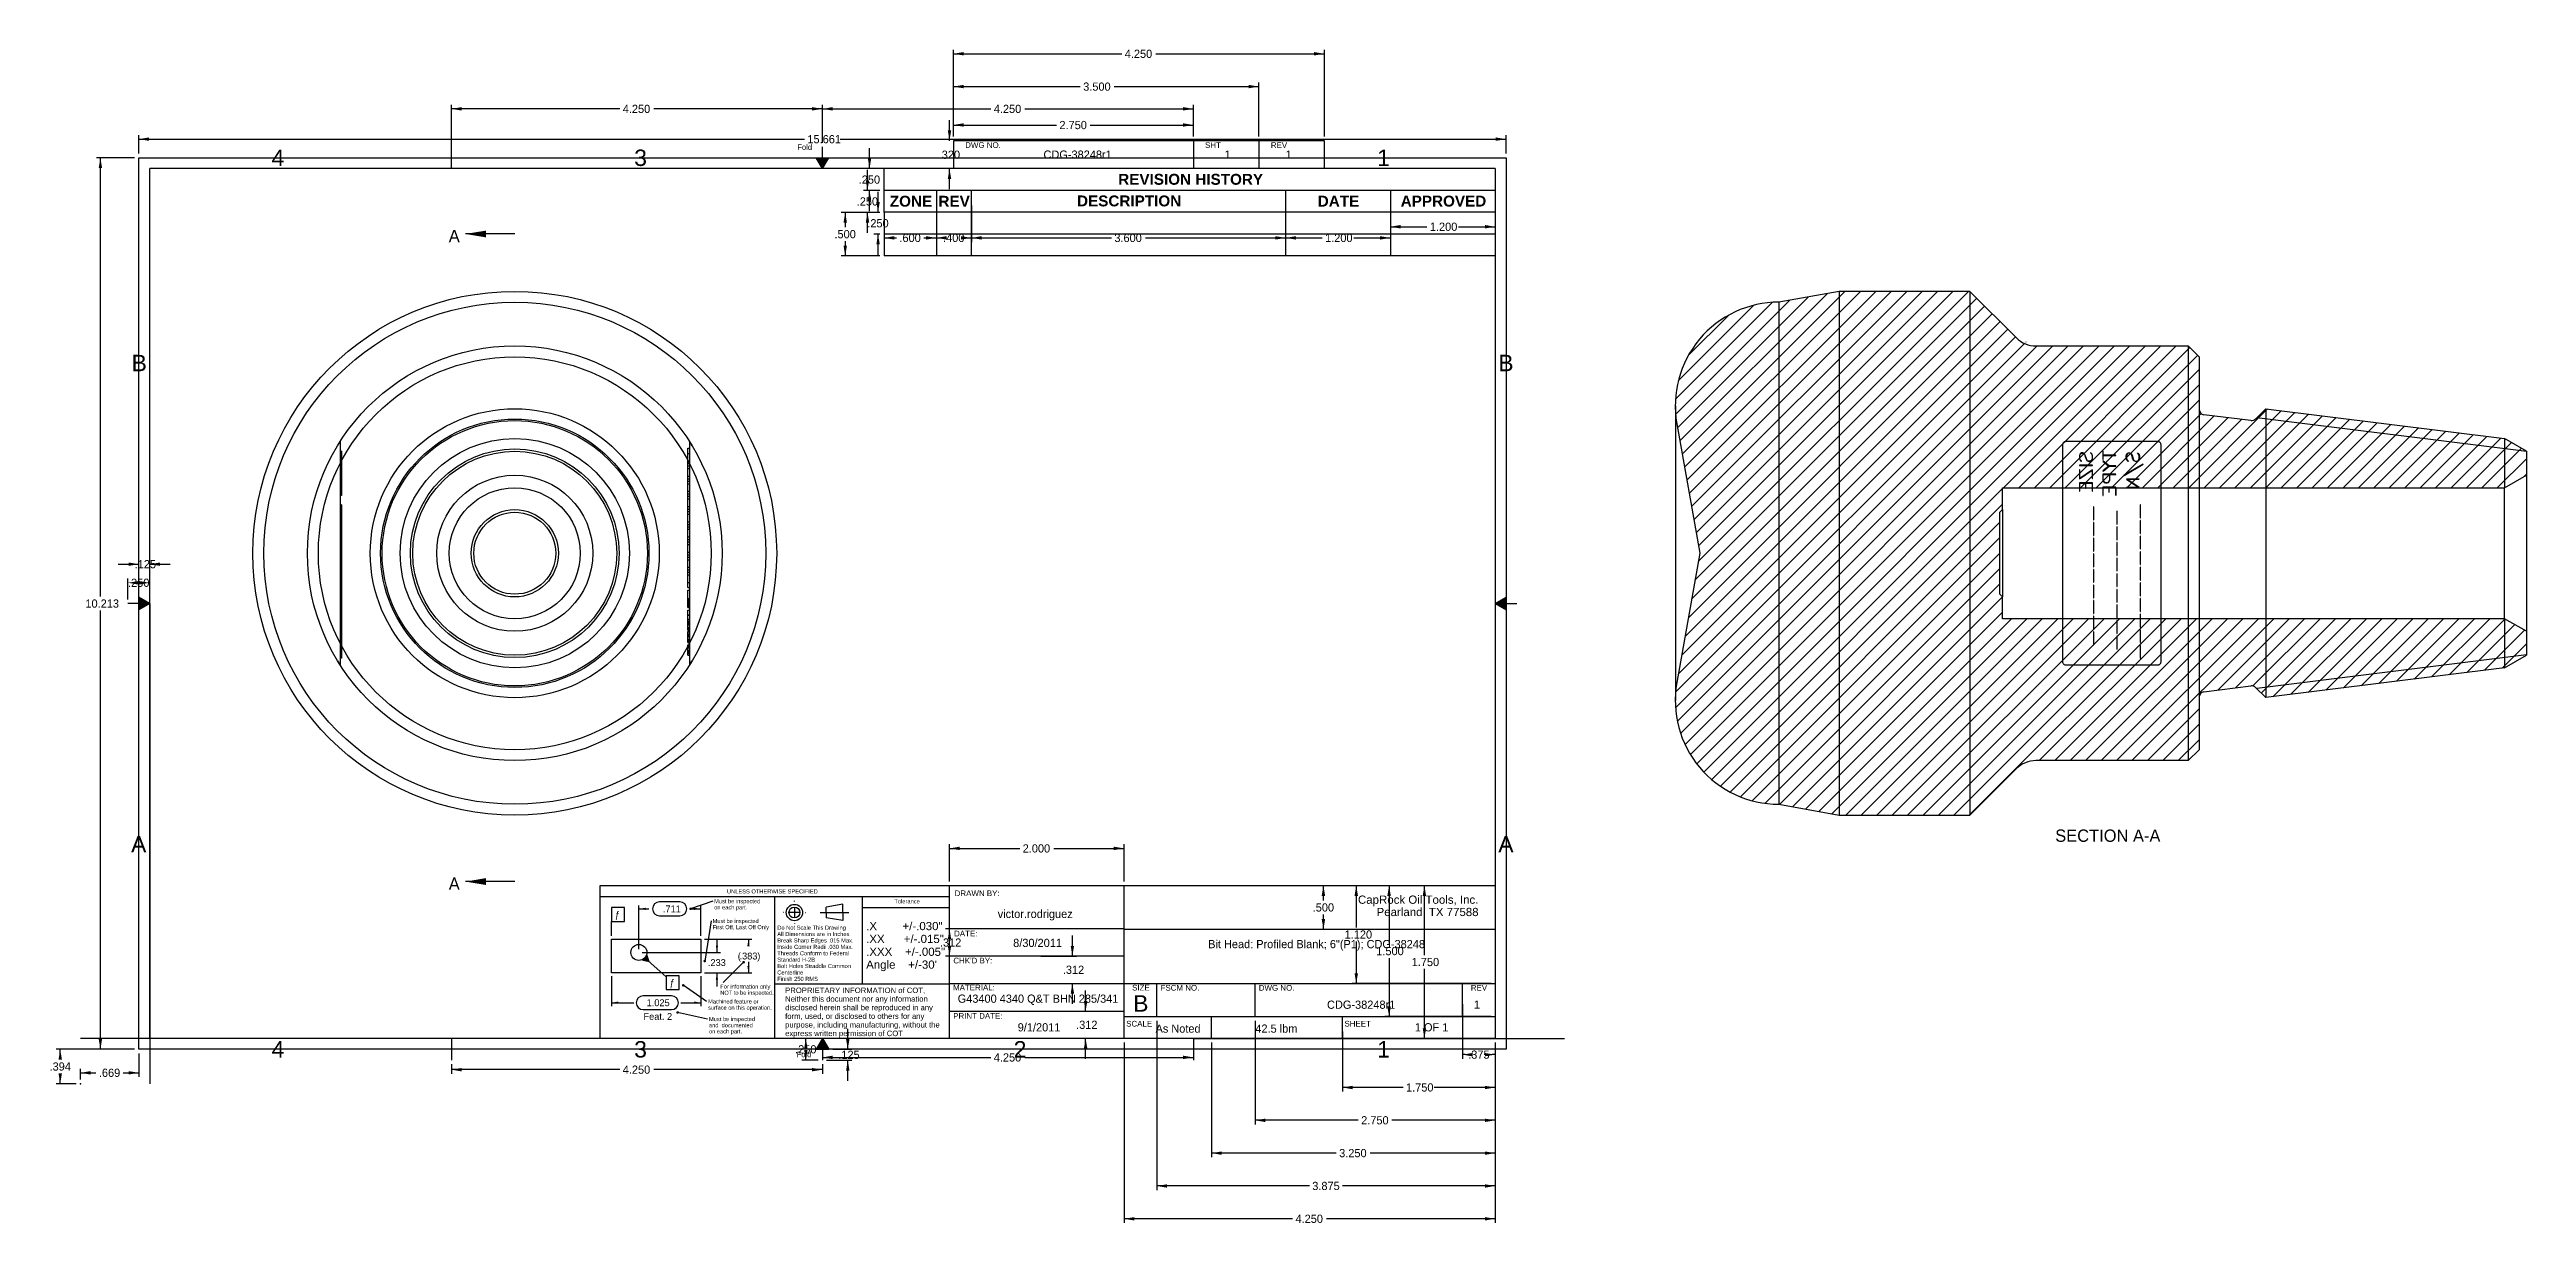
# Model space of a CAD drawing. Header units: inches. Extents: x -0.4 to 28, y -1.6 to 11.8.
import ezdxf
from ezdxf.enums import TextEntityAlignment as Align
from ezdxf.lldxf.tags import DXFTag

# ---------------------------------------------------------------- set-up
doc = ezdxf.new("R2010")
doc.units = ezdxf.units.IN
doc.header["$MEASUREMENT"] = 0
for name, color, linetype in [('CDG-38248R1', 7, 'Continuous'), ('Default', 7, 'Continuous'), ('Dimensions', 7, 'Continuous'), ('Margins', 7, 'Continuous')]:
    doc.layers.add(name, color=color, linetype=linetype)
doc.styles.add('SEACAD_Arial', font='arial.ttf')
doc.styles.add('SEACAD_ArialB', font='arialbd.ttf')
doc.styles.add('SEACAD_Solid_Edge_ANSI', font='seans.ttf')
tags = doc.linetypes.add('CENTER2', pattern=[1.125, 0.75, -0.125, 0.125, -0.125]).pattern_tags.tags
tags[10:11] = [DXFTag(74, 4), DXFTag(75, 0), DXFTag(340, '0'), DXFTag(46, 0.0), DXFTag(50, 0.0), DXFTag(44, 0.0), DXFTag(45, 0.0)]
tags[8:9] = [DXFTag(74, 4), DXFTag(75, 0), DXFTag(340, '0'), DXFTag(46, 0.0), DXFTag(50, 0.0), DXFTag(44, 0.0), DXFTag(45, 0.0)]
tags[6:7] = [DXFTag(74, 4), DXFTag(75, 0), DXFTag(340, '0'), DXFTag(46, 0.0), DXFTag(50, 0.0), DXFTag(44, 0.0), DXFTag(45, 0.0)]
tags[4:5] = [DXFTag(74, 4), DXFTag(75, 0), DXFTag(340, '0'), DXFTag(46, 0.0), DXFTag(50, 0.0), DXFTag(44, 0.0), DXFTag(45, 0.0)]
tags = doc.linetypes.add('DOT2', pattern=[0.125, 0, -0.125]).pattern_tags.tags
tags[6:7] = [DXFTag(74, 4), DXFTag(75, 0), DXFTag(340, '0'), DXFTag(46, 0.0), DXFTag(50, 0.0), DXFTag(44, 0.0), DXFTag(45, 0.0)]
tags[4:5] = [DXFTag(74, 4), DXFTag(75, 0), DXFTag(340, '0'), DXFTag(46, 0.0), DXFTag(50, 0.0), DXFTag(44, 0.0), DXFTag(45, 0.0)]
tags = doc.linetypes.add('HIDDEN2', pattern=[0.1875, 0.125, -0.0625]).pattern_tags.tags
tags[6:7] = [DXFTag(74, 4), DXFTag(75, 0), DXFTag(340, '0'), DXFTag(46, 0.0), DXFTag(50, 0.0), DXFTag(44, 0.0), DXFTag(45, 0.0)]
tags[4:5] = [DXFTag(74, 4), DXFTag(75, 0), DXFTag(340, '0'), DXFTag(46, 0.0), DXFTag(50, 0.0), DXFTag(44, 0.0), DXFTag(45, 0.0)]
doc.dimstyles.new('ANSI', dxfattribs={"dimtxt": 0.094, "dimasz": 0.1175, "dimexe": 0.047, "dimexo": 0.047, "dimgap": 0.047, "dimtad": 0, "dimtih": 1, "dimtoh": 1, "dimdec": 3, "dimzin": 4, "dimdsep": 46, "dimtxsty": 'SEACAD_Solid_Edge_ANSI', "dimblk1": '_SE_FILLED', "dimblk2": '_SE_FILLED', "dimsah": 1, "dimcen": 0.047, "dimadec": 0, "dimazin": 0, "dimtfac": 1, "dimtdec": 3, "dimtofl": 0, "dimtmove": 0, "dimatfit": 3, "dimfxl": 0, "dimtolj": 1, "dimtzin": 4, "dimarcsym": 0})

msp = doc.modelspace()

# ---------------------------------------------------------------- texts
at = {"layer": 'Default', "color": 7, "linetype": 'Continuous'}
for s, height, style, p in [('DWG NO.', 0.065, 'SEACAD_Arial', (10.1358, 10.784)), ('SHT', 0.065, 'SEACAD_Arial', (12.8832, 10.784)), ('REV', 0.065, 'SEACAD_Arial', (13.6365, 10.783)), ('REVISION HISTORY', 0.125, 'SEACAD_ArialB', (11.8885, 10.4218)), ('ZONE', 0.125, 'SEACAD_ArialB', (9.2719, 10.1709)), ('REV', 0.125, 'SEACAD_ArialB', (9.8294, 10.17)), ('DESCRIPTION', 0.125, 'SEACAD_ArialB', (11.4165, 10.1742)), ('DATE', 0.125, 'SEACAD_ArialB', (14.1739, 10.1715)), ('APPROVED', 0.125, 'SEACAD_ArialB', (15.124, 10.1722)), ('SECTION A-A', 0.141, 'SEACAD_Solid_Edge_ANSI', (22.6216, 2.9117)), ('DRAWN BY:', 0.065, 'SEACAD_Arial', (10.015, 2.2136)), ('DATE:', 0.065, 'SEACAD_Arial', (10.0084, 1.7524)), ("CHK'D BY:", 0.065, 'SEACAD_Arial', (9.9998, 1.4426)), ('MATERIAL:', 0.065, 'SEACAD_Arial', (9.9963, 1.1337)), ('SIZE', 0.065, 'SEACAD_Arial', (12.0477, 1.1327)), ('B', 0.188, 'SEACAD_Arial', (12.0596, 1.0132)), ('FSCM NO.', 0.065, 'SEACAD_Arial', (12.3736, 1.1311)), ('DWG NO.', 0.065, 'SEACAD_Arial', (13.4984, 1.1303)), ('REV', 0.065, 'SEACAD_Arial', (15.927, 1.1316)), ('PRINT DATE:', 0.065, 'SEACAD_Arial', (9.9982, 0.8087)), ('SCALE', 0.065, 'SEACAD_Arial', (11.9797, 0.7198)), ('SHEET', 0.065, 'SEACAD_Arial', (14.4802, 0.7198))]:
    msp.add_text(s, height=height, dxfattribs=dict(at, style=style)).set_placement(p, align=Align.TOP_LEFT)

# ---------------------------------------------------------------- blocks, each defined once
blk = doc.blocks.new('SE')
at = {"layer": 'CDG-38248R1', "color": 7, "linetype": 'HIDDEN2'}
for p, q in [((2.976, 7.357), (2.976, 4.795)), ((2.991, 7.247), (2.976, 7.247)), ((2.991, 7.227), (2.976, 7.227)), ((2.991, 7.227), (2.976, 7.227)), ((2.991, 7.225), (2.976, 7.225)), ((2.991, 7.224), (2.976, 7.224)), ((2.991, 7.22), (2.976, 7.22)), ((2.991, 7.217), (2.976, 7.217)), ((2.991, 7.213), (2.976, 7.213)), ((2.991, 7.213), (2.976, 7.213)), ((2.991, 7.211), (2.976, 7.211)), ((2.991, 7.211), (2.976, 7.211)), ((2.991, 7.199), (2.976, 7.199)), ((2.991, 7.198), (2.976, 7.198)), ((2.991, 7.197), (2.976, 7.197)), ((2.991, 7.196), (2.976, 7.196)), ((2.991, 7.191), (2.976, 7.191)), ((2.991, 7.19), (2.976, 7.19)), ((2.991, 7.163), (2.976, 7.163)), ((2.991, 7.162), (2.976, 7.162)), ((2.991, 7.156), (2.976, 7.156)), ((2.991, 7.155), (2.976, 7.155)), ((2.991, 7.149), (2.976, 7.149)), ((2.991, 7.143), (2.976, 7.143)), ((2.991, 7.142), (2.976, 7.142)), ((2.991, 7.141), (2.976, 7.141)), ((2.991, 7.14), (2.976, 7.14)), ((2.991, 7.136), (2.976, 7.136)), ((2.991, 7.133), (2.976, 7.133)), ((2.991, 7.132), (2.976, 7.132)), ((2.991, 7.13), (2.976, 7.13)), ((2.991, 7.129), (2.976, 7.129)), ((2.991, 7.129), (2.976, 7.129)), ((2.991, 7.126), (2.976, 7.126)), ((2.991, 7.126), (2.976, 7.126)), ((2.991, 7.098), (2.976, 7.098)), ((2.991, 7.095), (2.976, 7.095)), ((2.991, 7.247), (2.991, 7.227)), ((2.991, 7.227), (2.991, 7.213)), ((2.991, 7.213), (2.991, 7.191)), ((2.991, 7.191), (2.991, 7.162)), ((2.991, 7.162), (2.991, 7.141)), ((2.991, 7.141), (2.991, 7.126)), ((2.991, 7.126), (2.991, 7.084)), ((2.991, 7.126), (2.991, 7.126)), ((6.96, 7.278), (6.976, 7.278)), ((6.96, 7.134), (6.96, 7.278)), ((6.96, 7.22), (6.976, 7.22)), ((6.96, 7.104), (6.96, 7.134)), ((6.96, 7.134), (6.976, 7.134)), ((6.96, 7.104), (6.976, 7.104)), ((6.96, 6.96), (6.96, 7.104)), ((6.976, 7.357), (6.976, 4.795)), ((2.991, 7.084), (2.976, 7.084)), ((2.991, 7.081), (2.976, 7.081)), ((2.991, 7.077), (2.976, 7.077)), ((2.991, 7.075), (2.976, 7.075)), ((2.991, 7.073), (2.976, 7.073)), ((2.991, 7.033), (2.976, 7.033)), ((2.991, 7.03), (2.976, 7.03)), ((2.991, 7.027), (2.976, 7.027)), ((2.991, 7.02), (2.976, 7.02)), ((2.991, 7.018), (2.976, 7.018)), ((2.991, 6.982), (2.976, 6.982)), ((2.991, 6.979), (2.976, 6.979)), ((2.991, 6.971), (2.976, 6.971)), ((2.991, 6.968), (2.976, 6.968)), ((2.991, 6.934), (2.976, 6.934)), ((2.991, 6.931), (2.976, 6.931)), ((2.991, 6.928), (2.976, 6.928)), ((2.991, 6.926), (2.976, 6.926)), ((2.991, 6.923), (2.976, 6.923)), ((2.991, 6.923), (2.976, 6.923)), ((2.991, 6.918), (2.976, 6.918)), ((2.991, 6.917), (2.976, 6.917)), ((2.991, 6.897), (2.976, 6.897)), ((2.991, 6.896), (2.976, 6.896)), ((2.991, 6.891), (2.976, 6.891)), ((2.991, 6.888), (2.976, 6.888)), ((2.991, 6.884), (2.976, 6.884)), ((2.991, 6.881), (2.976, 6.881)), ((2.991, 6.878), (2.976, 6.878)), ((2.991, 6.832), (2.976, 6.832)), ((2.991, 6.829), (2.976, 6.829)), ((2.991, 6.828), (2.976, 6.828)), ((2.991, 6.828), (2.976, 6.828)), ((2.991, 6.824), (2.976, 6.824)), ((2.991, 6.823), (2.976, 6.823)), ((2.991, 7.084), (2.991, 7.081)), ((2.991, 7.081), (2.991, 7.075)), ((2.991, 7.075), (2.991, 7.033)), ((2.991, 7.033), (2.991, 7.03)), ((2.991, 7.03), (2.991, 6.928)), ((2.991, 6.928), (2.991, 6.917)), ((2.991, 6.917), (2.991, 6.896)), ((2.991, 6.896), (2.991, 6.888)), ((2.991, 6.888), (2.991, 6.881)), ((2.991, 6.881), (2.991, 6.788)), ((6.96, 7.076), (6.976, 7.076)), ((6.96, 7.046), (6.976, 7.046)), ((6.96, 6.929), (6.96, 6.96)), ((6.96, 6.96), (6.976, 6.96)), ((6.96, 6.929), (6.976, 6.929)), ((6.96, 6.786), (6.96, 6.929)), ((6.96, 6.902), (6.976, 6.902)), ((6.96, 6.872), (6.976, 6.872)), ((2.991, 6.788), (2.976, 6.788)), ((2.991, 6.774), (2.976, 6.774)), ((2.991, 6.739), (2.976, 6.739)), ((2.991, 6.63), (2.976, 6.63)), ((2.991, 6.606), (2.976, 6.606)), ((2.991, 6.557), (2.976, 6.557)), ((2.991, 6.788), (2.991, 6.739)), ((2.991, 6.63), (2.991, 6.606)), ((2.991, 6.606), (2.991, 6.458)), ((6.96, 6.755), (6.96, 6.786)), ((6.96, 6.786), (6.976, 6.786)), ((6.96, 6.755), (6.976, 6.755)), ((6.96, 6.612), (6.96, 6.755)), ((6.96, 6.728), (6.976, 6.728)), ((6.96, 6.698), (6.976, 6.698)), ((6.96, 6.581), (6.96, 6.612)), ((6.96, 6.612), (6.976, 6.612)), ((6.96, 6.581), (6.976, 6.581)), ((6.96, 6.437), (6.96, 6.581)), ((6.96, 6.554), (6.976, 6.554)), ((2.991, 6.483), (2.976, 6.483)), ((2.991, 6.458), (2.976, 6.458)), ((2.991, 6.451), (2.976, 6.451)), ((2.991, 6.427), (2.976, 6.427)), ((2.991, 6.409), (2.976, 6.409)), ((2.991, 6.378), (2.976, 6.378)), ((2.991, 6.304), (2.976, 6.304)), ((2.991, 6.279), (2.976, 6.279)), ((2.991, 6.272), (2.976, 6.272)), ((2.991, 6.248), (2.976, 6.248)), ((2.991, 6.458), (2.991, 6.427)), ((2.991, 6.427), (2.991, 6.279)), ((2.991, 6.279), (2.991, 6.248)), ((2.991, 6.248), (2.991, 6.101)), ((6.96, 6.524), (6.976, 6.524)), ((6.96, 6.407), (6.96, 6.437)), ((6.96, 6.437), (6.976, 6.437)), ((6.96, 6.407), (6.976, 6.407)), ((6.96, 6.263), (6.96, 6.407)), ((6.96, 6.38), (6.976, 6.38)), ((6.96, 6.35), (6.976, 6.35)), ((6.96, 6.233), (6.96, 6.263)), ((6.96, 6.263), (6.976, 6.263)), ((2.991, 6.23), (2.976, 6.23)), ((2.991, 6.199), (2.976, 6.199)), ((2.991, 6.125), (2.976, 6.125)), ((2.991, 6.101), (2.976, 6.101)), ((2.991, 6.093), (2.976, 6.093)), ((2.991, 6.069), (2.976, 6.069)), ((2.991, 6.052), (2.976, 6.052)), ((2.991, 6.02), (2.976, 6.02)), ((2.991, 6.101), (2.991, 6.069)), ((2.991, 6.069), (2.991, 5.922)), ((6.96, 6.233), (6.976, 6.233)), ((6.96, 6.089), (6.96, 6.233)), ((6.96, 6.206), (6.976, 6.206)), ((6.96, 6.175), (6.976, 6.175)), ((6.96, 6.059), (6.96, 6.089)), ((6.96, 6.089), (6.976, 6.089)), ((6.96, 6.059), (6.976, 6.059)), ((6.96, 5.915), (6.96, 6.059)), ((6.96, 6.032), (6.976, 6.032)), ((6.96, 6.001), (6.976, 6.001)), ((2.991, 5.946), (2.976, 5.946)), ((2.991, 5.922), (2.976, 5.922)), ((2.991, 5.915), (2.976, 5.915)), ((2.991, 5.89), (2.976, 5.89)), ((2.991, 5.873), (2.976, 5.873)), ((2.991, 5.841), (2.976, 5.841)), ((2.991, 5.767), (2.976, 5.767)), ((2.991, 5.743), (2.976, 5.743)), ((2.991, 5.736), (2.976, 5.736)), ((2.991, 5.712), (2.976, 5.712)), ((2.991, 5.694), (2.976, 5.694)), ((2.991, 5.922), (2.991, 5.89)), ((2.991, 5.89), (2.991, 5.743)), ((2.991, 5.743), (2.991, 5.712)), ((2.991, 5.712), (2.991, 5.564)), ((6.96, 5.885), (6.96, 5.915)), ((6.96, 5.915), (6.976, 5.915)), ((6.96, 5.885), (6.976, 5.885)), ((6.96, 5.741), (6.96, 5.885)), ((6.96, 5.858), (6.976, 5.858)), ((6.96, 5.827), (6.976, 5.827)), ((6.96, 5.684), (6.96, 5.741)), ((6.96, 5.741), (6.976, 5.741)), ((6.96, 5.684), (6.976, 5.684)), ((2.991, 5.662), (2.976, 5.662)), ((2.991, 5.588), (2.976, 5.588)), ((2.991, 5.564), (2.976, 5.564)), ((2.991, 5.557), (2.976, 5.557)), ((2.991, 5.533), (2.976, 5.533)), ((2.991, 5.515), (2.976, 5.515)), ((2.991, 5.484), (2.976, 5.484)), ((2.991, 5.409), (2.976, 5.409)), ((2.991, 5.564), (2.991, 5.533)), ((2.991, 5.533), (2.991, 5.385)), ((6.96, 5.653), (6.976, 5.653)), ((6.96, 5.557), (6.96, 5.653)), ((6.96, 5.557), (6.976, 5.557)), ((6.96, 5.552), (6.96, 5.557)), ((6.96, 5.552), (6.976, 5.552)), ((6.96, 5.549), (6.96, 5.552)), ((6.96, 5.55), (6.976, 5.55)), ((6.96, 5.549), (6.976, 5.549)), ((6.96, 5.529), (6.96, 5.549)), ((6.96, 5.533), (6.976, 5.533)), ((6.96, 5.532), (6.976, 5.532)), ((6.96, 5.529), (6.976, 5.529)), ((6.96, 5.529), (6.976, 5.529)), ((6.96, 5.511), (6.96, 5.529)), ((6.96, 5.524), (6.976, 5.524)), ((6.96, 5.523), (6.976, 5.523)), ((6.96, 5.52), (6.976, 5.52)), ((6.96, 5.52), (6.976, 5.52)), ((6.96, 5.511), (6.976, 5.511)), ((6.96, 5.508), (6.96, 5.511)), ((6.96, 5.509), (6.976, 5.509)), ((6.96, 5.508), (6.976, 5.508)), ((6.96, 5.488), (6.96, 5.508)), ((6.96, 5.504), (6.976, 5.504)), ((6.96, 5.501), (6.976, 5.501)), ((6.96, 5.492), (6.976, 5.492)), ((6.96, 5.491), (6.976, 5.491)), ((6.96, 5.488), (6.976, 5.488)), ((6.96, 5.488), (6.976, 5.488)), ((6.96, 5.461), (6.96, 5.488)), ((6.96, 5.483), (6.976, 5.483)), ((6.96, 5.482), (6.976, 5.482)), ((6.96, 5.479), (6.976, 5.479)), ((6.96, 5.479), (6.976, 5.479)), ((6.96, 5.463), (6.976, 5.463)), ((6.96, 5.461), (6.976, 5.461)), ((6.96, 5.454), (6.96, 5.461)), ((6.96, 5.46), (6.976, 5.46)), ((6.96, 5.454), (6.976, 5.454)), ((6.96, 5.425), (6.976, 5.425)), ((6.96, 5.423), (6.96, 5.425)), ((6.96, 5.423), (6.976, 5.423)), ((6.96, 5.369), (6.96, 5.423)), ((2.991, 5.385), (2.976, 5.385)), ((2.991, 5.378), (2.976, 5.378)), ((2.991, 5.354), (2.976, 5.354)), ((2.991, 5.336), (2.976, 5.336)), ((2.991, 5.305), (2.976, 5.305)), ((2.991, 5.231), (2.976, 5.231)), ((2.991, 5.206), (2.976, 5.206)), ((2.991, 5.2), (2.976, 5.2)), ((2.991, 5.175), (2.976, 5.175)), ((2.991, 5.157), (2.976, 5.157)), ((2.991, 5.126), (2.976, 5.126)), ((2.991, 5.385), (2.991, 5.354)), ((2.991, 5.354), (2.991, 5.206)), ((2.991, 5.206), (2.991, 5.175)), ((2.991, 5.175), (2.991, 5.027)), ((6.96, 5.371), (6.976, 5.371)), ((6.96, 5.369), (6.976, 5.369)), ((6.96, 5.316), (6.96, 5.369)), ((6.96, 5.368), (6.976, 5.368)), ((6.96, 5.32), (6.976, 5.32)), ((6.96, 5.317), (6.976, 5.317)), ((6.96, 5.317), (6.976, 5.317)), ((6.96, 5.316), (6.976, 5.316)), ((6.96, 5.313), (6.96, 5.316)), ((6.96, 5.293), (6.96, 5.313)), ((6.96, 5.313), (6.976, 5.313)), ((6.96, 5.293), (6.976, 5.293)), ((6.96, 5.292), (6.96, 5.293)), ((6.96, 5.292), (6.976, 5.292)), ((6.96, 5.278), (6.96, 5.292)), ((6.96, 5.29), (6.976, 5.29)), ((6.96, 5.289), (6.976, 5.289)), ((6.96, 5.285), (6.976, 5.285)), ((6.96, 5.283), (6.976, 5.283)), ((6.96, 5.278), (6.976, 5.278)), ((6.96, 5.278), (6.976, 5.278)), ((6.96, 5.257), (6.96, 5.278)), ((6.96, 5.276), (6.976, 5.276)), ((6.96, 5.276), (6.976, 5.276)), ((6.96, 5.264), (6.976, 5.264)), ((6.96, 5.263), (6.976, 5.263)), ((6.96, 5.257), (6.976, 5.257)), ((6.96, 5.257), (6.976, 5.257)), ((6.96, 5.229), (6.96, 5.257)), ((6.96, 5.23), (6.976, 5.23)), ((6.96, 5.229), (6.976, 5.229)), ((6.96, 5.208), (6.96, 5.229)), ((6.96, 5.225), (6.976, 5.225)), ((6.96, 5.224), (6.976, 5.224)), ((6.96, 5.223), (6.976, 5.223)), ((6.96, 5.222), (6.976, 5.222)), ((6.96, 5.221), (6.976, 5.221)), ((6.96, 5.21), (6.976, 5.21)), ((6.96, 5.21), (6.976, 5.21)), ((6.96, 5.208), (6.976, 5.208)), ((6.96, 5.208), (6.976, 5.208)), ((6.96, 5.194), (6.96, 5.208)), ((6.96, 5.203), (6.976, 5.203)), ((6.96, 5.201), (6.976, 5.201)), ((6.96, 5.197), (6.976, 5.197)), ((6.96, 5.196), (6.976, 5.196)), ((6.96, 5.194), (6.976, 5.194)), ((6.96, 5.194), (6.976, 5.194)), ((6.96, 5.18), (6.976, 5.18)), ((6.96, 5.177), (6.96, 5.18)), ((6.96, 5.177), (6.976, 5.177)), ((6.96, 5.153), (6.96, 5.177)), ((6.96, 5.153), (6.976, 5.153)), ((6.96, 5.152), (6.96, 5.153)), ((6.96, 5.152), (6.976, 5.152)), ((6.96, 5.138), (6.96, 5.152)), ((6.96, 5.15), (6.976, 5.15)), ((6.96, 5.149), (6.976, 5.149)), ((6.96, 5.146), (6.976, 5.146)), ((6.96, 5.143), (6.976, 5.143)), ((6.96, 5.138), (6.976, 5.138)), ((6.96, 5.138), (6.976, 5.138)), ((6.96, 5.117), (6.96, 5.138)), ((6.96, 5.137), (6.976, 5.137)), ((6.96, 5.136), (6.976, 5.136)), ((6.96, 5.124), (6.976, 5.124)), ((6.96, 5.123), (6.976, 5.123)), ((6.96, 5.117), (6.976, 5.117)), ((6.96, 5.117), (6.976, 5.117)), ((6.96, 5.089), (6.96, 5.117)), ((2.991, 5.052), (2.976, 5.052)), ((2.991, 5.027), (2.976, 5.027)), ((2.991, 5.021), (2.976, 5.021)), ((2.991, 4.978), (2.976, 4.978)), ((2.991, 4.873), (2.976, 4.873)), ((2.991, 5.027), (2.991, 4.978)), ((2.991, 4.978), (2.991, 4.873)), ((6.96, 5.09), (6.976, 5.09)), ((6.96, 5.089), (6.976, 5.089)), ((6.96, 5.068), (6.96, 5.089)), ((6.96, 5.083), (6.976, 5.083)), ((6.96, 5.082), (6.976, 5.082)), ((6.96, 5.07), (6.976, 5.07)), ((6.96, 5.07), (6.976, 5.07)), ((6.96, 5.068), (6.976, 5.068)), ((6.96, 5.068), (6.976, 5.068)), ((6.96, 5.054), (6.96, 5.068)), ((6.96, 5.064), (6.976, 5.064)), ((6.96, 5.061), (6.976, 5.061)), ((6.96, 5.057), (6.976, 5.057)), ((6.96, 5.057), (6.976, 5.057)), ((6.96, 5.057), (6.976, 5.057)), ((6.96, 5.054), (6.976, 5.054)), ((6.96, 5.054), (6.976, 5.054)), ((6.96, 5.054), (6.976, 5.054)), ((6.96, 5.027), (6.976, 5.027)), ((6.96, 5.026), (6.96, 5.027)), ((6.96, 5.026), (6.976, 5.026)), ((6.96, 5.019), (6.96, 5.026)), ((6.96, 5.024), (6.976, 5.024)), ((6.96, 5.023), (6.976, 5.023)), ((6.96, 5.019), (6.976, 5.019)), ((6.96, 4.964), (6.96, 5.019)), ((6.96, 5.017), (6.976, 5.017)), ((6.96, 5.012), (6.976, 5.012)), ((6.96, 5.012), (6.976, 5.012)), ((6.96, 5.01), (6.976, 5.01)), ((6.96, 5.01), (6.976, 5.01)), ((6.96, 4.999), (6.976, 4.999)), ((6.96, 4.998), (6.976, 4.998)), ((6.96, 4.998), (6.976, 4.998)), ((6.96, 4.997), (6.976, 4.997)), ((6.96, 4.991), (6.976, 4.991)), ((6.96, 4.991), (6.976, 4.991)), ((6.96, 4.964), (6.976, 4.964)), ((6.96, 4.964), (6.976, 4.964)), ((6.96, 4.962), (6.96, 4.964)), ((6.96, 4.963), (6.976, 4.963)), ((6.96, 4.963), (6.976, 4.963)), ((6.96, 4.962), (6.976, 4.962)), ((6.96, 4.907), (6.96, 4.962)), ((6.96, 4.957), (6.976, 4.957)), ((6.96, 4.956), (6.976, 4.956)), ((6.96, 4.944), (6.976, 4.944)), ((6.96, 4.944), (6.976, 4.944)), ((6.96, 4.942), (6.976, 4.942)), ((6.96, 4.942), (6.976, 4.942)), ((6.96, 4.937), (6.976, 4.937)), ((6.96, 4.935), (6.976, 4.935)), ((6.96, 4.931), (6.976, 4.931)), ((6.96, 4.93), (6.976, 4.93)), ((6.96, 4.929), (6.976, 4.929)), ((6.96, 4.928), (6.976, 4.928)), ((6.96, 4.928), (6.976, 4.928)), ((6.96, 4.91), (6.976, 4.91)), ((6.96, 4.907), (6.976, 4.907))]:
    blk.add_line(p, q, dxfattribs=at)
at = {"layer": 'CDG-38248R1', "color": 7, "linetype": 'Continuous'}
for radius in [3, 2.875]:
    blk.add_circle((4.976, 6.076), radius, dxfattribs=at)
at = {"layer": 'CDG-38248R1', "color": 7, "linetype": 'HIDDEN2'}
for radius in [2.375, 2.25, 1.655, 1.537, 1.519, 1.313, 1.195, 1.168, 0.894, 0.75, 0.5, 0.469]:
    blk.add_circle((4.976, 6.076), radius, dxfattribs=at)
for start, end in [(31.2112, 32.6369), (211.2112, 212.6369), (327.3631, 328.7888)]:
    blk.add_arc((4.976, 6.076), 2.375, start, end, dxfattribs=at)
blk = doc.blocks.new('SE2')
at = {"color": 7, "linetype": 'Continuous', "style": 'SEACAD_Solid_Edge_ANSI'}
blk.add_text('A', height=0.141, dxfattribs=at).set_placement((4.22, 9.78), align=Align.TOP_LEFT)
blk = doc.blocks.new('SE3')
at = {"color": 7, "linetype": 'Continuous', "style": 'SEACAD_Solid_Edge_ANSI'}
blk.add_text('A', height=0.141, dxfattribs=at).set_placement((4.22, 2.362), align=Align.TOP_LEFT)
blk = doc.blocks.new('SEANNOT_GROUP')
at = {"linetype": 'Continuous'}
blk.add_hatch(color=7, dxfattribs=at).paths.add_polyline_path([(4.647, 9.772), (4.412, 9.733), (4.647, 9.694)])
at = {"color": 7, "linetype": 'Continuous'}
blk.add_lwpolyline([(4.976, 9.733), (4.412, 9.733)], dxfattribs=at)
blk = doc.blocks.new('SEANNOT_GROUP1')
at = {"linetype": 'Continuous'}
blk.add_hatch(color=7, dxfattribs=at).paths.add_polyline_path([(4.647, 2.355), (4.412, 2.315), (4.647, 2.276)])
at = {"color": 7, "linetype": 'Continuous'}
blk.add_lwpolyline([(4.976, 2.315), (4.412, 2.315)], dxfattribs=at)
blk = doc.blocks.new('SE1')
at = {"layer": 'Default', "color": 7, "linetype": 'CENTER2', "const_width": 0.0007}
blk.add_lwpolyline([(4.976, 9.733), (4.976, 2.315)], dxfattribs=at)
at = {"layer": 'Default'}
for name in ['SE2', 'SEANNOT_GROUP', 'SE3', 'SEANNOT_GROUP1']:
    blk.add_blockref(name, (0, 0), dxfattribs=at)
blk = doc.blocks.new('SE4')
at = {"layer": 'CDG-38248R1', "linetype": 'Continuous'}
h = blk.add_hatch(dxfattribs=at)
h.set_pattern_fill('LINE', angle=45, style=0)
edge = h.paths.add_edge_path()
edge.add_line((27.769, 5.326), (22.019, 5.326))
edge.add_line((22.019, 5.326), (22.019, 5.576))
edge.add_line((22.019, 5.576), (21.988, 5.607))
edge.add_line((21.988, 5.607), (21.988, 6.545))
edge.add_line((21.988, 6.545), (22.019, 6.576))
edge.add_line((22.019, 6.576), (22.019, 6.826))
edge.add_line((22.019, 6.826), (27.769, 6.826))
edge.add_line((27.769, 6.826), (28.019, 6.971))
edge.add_line((28.019, 6.971), (28.019, 7.244))
edge.add_line((28.019, 7.244), (27.769, 7.389))
edge.add_line((27.769, 7.389), (25.033, 7.731))
edge.add_line((25.033, 7.731), (24.916, 7.613))
edge.add_arc((24.872, 7.658), 0.0625, 262.875, 315, ccw=False)
edge.add_line((24.864, 7.596), (24.324, 7.663))
edge.add_arc((24.332, 7.725), 0.0625, 180, 262.875, ccw=False)
edge.add_line((24.269, 7.725), (24.269, 8.326))
edge.add_line((24.269, 8.326), (24.144, 8.451))
edge.add_line((24.144, 8.451), (22.399, 8.451))
edge.add_arc((22.399, 8.764), 0.312, 225, 270, ccw=False)
edge.add_line((22.178, 8.543), (21.644, 9.076))
edge.add_line((21.644, 9.076), (20.145, 9.076))
edge.add_line((20.145, 9.076), (19.457, 8.951))
edge.add_arc((19.457, 7.764), 1.188, 90, 190)
edge.add_line((18.288, 7.558), (18.549, 6.076))
edge.add_line((18.549, 6.076), (18.288, 4.595))
edge.add_arc((19.457, 4.389), 1.188, 170, 270)
edge.add_line((19.457, 3.201), (20.145, 3.076))
edge.add_line((20.145, 3.076), (21.644, 3.076))
edge.add_line((21.644, 3.076), (22.178, 3.61))
edge.add_arc((22.399, 3.389), 0.312, 90, 135, ccw=False)
edge.add_line((22.399, 3.701), (24.144, 3.701))
edge.add_line((24.144, 3.701), (24.269, 3.826))
edge.add_line((24.269, 3.826), (24.269, 4.427))
edge.add_arc((24.332, 4.427), 0.0625, 97.125, 180, ccw=False)
edge.add_line((24.324, 4.489), (24.864, 4.557))
edge.add_arc((24.872, 4.495), 0.0625, 45, 97.125, ccw=False)
edge.add_line((24.916, 4.539), (25.033, 4.422))
edge.add_line((25.033, 4.422), (27.769, 4.764))
edge.add_line((27.769, 4.764), (28.019, 4.908))
edge.add_line((28.019, 4.908), (28.019, 5.182))
edge.add_line((28.019, 5.182), (27.769, 5.326))
at = {"layer": 'CDG-38248R1', "color": 7, "linetype": 'Continuous'}
for p, q in [((20.145, 9.076), (19.457, 8.951)), ((21.644, 9.076), (20.145, 9.076)), ((21.644, 9.076), (22.178, 8.543)), ((22.399, 8.451), (24.144, 8.451)), ((24.269, 8.326), (24.144, 8.451)), ((24.269, 8.326), (24.269, 7.725)), ((18.27, 7.764), (18.27, 4.389)), ((24.864, 7.596), (24.324, 7.663)), ((25.033, 7.731), (24.916, 7.613)), ((25.033, 7.731), (27.769, 7.389)), ((18.288, 7.558), (18.549, 6.076)), ((28.019, 7.244), (27.769, 7.389)), ((28.019, 7.244), (28.019, 6.971)), ((22.019, 6.576), (22.019, 6.826)), ((22.019, 6.826), (27.769, 6.826)), ((27.769, 6.826), (28.019, 6.971)), ((27.769, 5.326), (27.769, 6.826)), ((28.019, 6.971), (28.019, 5.182)), ((21.988, 6.545), (22.019, 6.576)), ((21.988, 5.607), (21.988, 6.545)), ((22.019, 6.576), (22.019, 5.576)), ((18.549, 6.076), (18.288, 4.595)), ((22.019, 5.576), (21.988, 5.607)), ((22.019, 5.326), (22.019, 5.576)), ((27.769, 5.326), (22.019, 5.326)), ((28.019, 5.182), (27.769, 5.326)), ((28.019, 5.182), (28.019, 4.908)), ((27.769, 4.764), (28.019, 4.908)), ((24.324, 4.489), (24.864, 4.557)), ((27.769, 4.764), (25.033, 4.422)), ((24.269, 4.427), (24.269, 3.826)), ((24.916, 4.539), (25.033, 4.422)), ((24.144, 3.701), (22.399, 3.701)), ((24.144, 3.701), (24.269, 3.826)), ((22.178, 3.61), (21.644, 3.076)), ((19.457, 3.201), (20.145, 3.076)), ((20.145, 3.076), (21.644, 3.076))]:
    blk.add_line(p, q, dxfattribs=at)
at = {"layer": 'CDG-38248R1', "color": 7, "linetype": 'HIDDEN2'}
for p, q in [((19.457, 8.951), (19.457, 3.201)), ((20.145, 9.076), (20.145, 3.076)), ((21.644, 9.076), (21.644, 3.076)), ((24.144, 8.451), (24.144, 3.701)), ((24.269, 7.725), (24.269, 4.427)), ((25.033, 7.731), (25.033, 4.422)), ((28.019, 7.24), (24.929, 7.626)), ((27.769, 7.389), (27.769, 6.826)), ((22.707, 4.846), (22.707, 7.307)), ((23.801, 7.357), (22.738, 7.357)), ((22.906, 7.213), (22.899, 7.191)), ((22.899, 7.191), (22.899, 7.162)), ((22.899, 7.162), (22.906, 7.141)), ((22.902, 7.19), (22.909, 7.211)), ((22.902, 7.163), (22.902, 7.19)), ((22.909, 7.142), (22.902, 7.163)), ((22.921, 7.227), (22.906, 7.213)), ((22.906, 7.141), (22.92, 7.126)), ((22.909, 7.211), (22.922, 7.224)), ((22.923, 7.129), (22.909, 7.142)), ((22.92, 7.126), (22.923, 7.129)), ((22.936, 7.227), (22.921, 7.227)), ((22.922, 7.224), (22.935, 7.224)), ((22.935, 7.224), (22.948, 7.217)), ((22.95, 7.22), (22.936, 7.227)), ((22.948, 7.217), (22.955, 7.211)), ((22.958, 7.213), (22.95, 7.22)), ((22.955, 7.211), (22.962, 7.197)), ((22.965, 7.198), (22.958, 7.213)), ((22.962, 7.197), (22.976, 7.155)), ((22.979, 7.156), (22.965, 7.198)), ((22.976, 7.155), (22.983, 7.14)), ((22.986, 7.143), (22.979, 7.156)), ((22.983, 7.14), (22.99, 7.133)), ((22.992, 7.136), (22.986, 7.143)), ((22.99, 7.133), (23.005, 7.126)), ((23.006, 7.129), (22.992, 7.136)), ((23.005, 7.126), (23.027, 7.126)), ((23.026, 7.129), (23.006, 7.129)), ((23.028, 7.227), (23.025, 7.225)), ((23.025, 7.225), (23.039, 7.211)), ((23.039, 7.142), (23.026, 7.129)), ((23.027, 7.126), (23.042, 7.141)), ((23.042, 7.213), (23.028, 7.227)), ((23.039, 7.211), (23.046, 7.19)), ((23.046, 7.163), (23.039, 7.142)), ((23.049, 7.191), (23.042, 7.213)), ((23.042, 7.141), (23.049, 7.162)), ((23.046, 7.19), (23.046, 7.163)), ((23.049, 7.162), (23.049, 7.191)), ((23.167, 7.247), (23.167, 7.149)), ((23.17, 7.247), (23.167, 7.247)), ((23.167, 7.149), (23.17, 7.149)), ((23.17, 7.132), (23.168, 7.13)), ((23.168, 7.13), (23.236, 7.075)), ((23.17, 7.199), (23.17, 7.247)), ((23.316, 7.199), (23.17, 7.199)), ((23.17, 7.149), (23.17, 7.196)), ((23.17, 7.196), (23.316, 7.196)), ((23.239, 7.077), (23.17, 7.132)), ((23.316, 7.196), (23.316, 7.199)), ((23.628, 7.098), (23.412, 6.971)), ((23.413, 6.968), (23.63, 7.095)), ((23.435, 7.191), (23.442, 7.213)), ((23.435, 7.162), (23.435, 7.191)), ((23.442, 7.141), (23.435, 7.162)), ((23.445, 7.211), (23.438, 7.19)), ((23.438, 7.19), (23.438, 7.163)), ((23.438, 7.163), (23.445, 7.142)), ((23.442, 7.213), (23.457, 7.227)), ((23.457, 7.126), (23.442, 7.141)), ((23.458, 7.224), (23.445, 7.211)), ((23.445, 7.142), (23.459, 7.129)), ((23.457, 7.227), (23.472, 7.227)), ((23.459, 7.129), (23.457, 7.126)), ((23.471, 7.224), (23.458, 7.224)), ((23.485, 7.217), (23.471, 7.224)), ((23.472, 7.227), (23.487, 7.22)), ((23.491, 7.211), (23.485, 7.217)), ((23.487, 7.22), (23.494, 7.213)), ((23.498, 7.197), (23.491, 7.211)), ((23.494, 7.213), (23.501, 7.198)), ((23.512, 7.155), (23.498, 7.197)), ((23.501, 7.198), (23.515, 7.156)), ((23.52, 7.14), (23.512, 7.155)), ((23.515, 7.156), (23.522, 7.143)), ((23.527, 7.133), (23.52, 7.14)), ((23.522, 7.143), (23.529, 7.136)), ((23.542, 7.126), (23.527, 7.133)), ((23.529, 7.136), (23.542, 7.129)), ((23.542, 7.129), (23.562, 7.129)), ((23.564, 7.126), (23.542, 7.126)), ((23.562, 7.225), (23.564, 7.227)), ((23.576, 7.211), (23.562, 7.225)), ((23.562, 7.129), (23.576, 7.142)), ((23.564, 7.227), (23.578, 7.213)), ((23.578, 7.141), (23.564, 7.126)), ((23.582, 7.19), (23.576, 7.211)), ((23.576, 7.142), (23.582, 7.163)), ((23.578, 7.213), (23.585, 7.191)), ((23.585, 7.162), (23.578, 7.141)), ((23.582, 7.163), (23.582, 7.19)), ((23.585, 7.191), (23.585, 7.162)), ((23.63, 7.095), (23.628, 7.098)), ((23.832, 7.307), (23.832, 4.846)), ((22.899, 7.03), (22.899, 6.928)), ((22.902, 7.03), (22.899, 7.03)), ((22.899, 6.928), (23.046, 7.027)), ((22.899, 6.881), (22.899, 6.788)), ((23.049, 6.881), (22.899, 6.881)), ((22.9, 7.084), (22.9, 7.081)), ((23.048, 7.084), (22.9, 7.084)), ((22.9, 7.081), (23.048, 7.081)), ((23.049, 7.033), (22.902, 6.934)), ((22.902, 6.934), (22.902, 7.03)), ((22.902, 6.878), (22.969, 6.878)), ((22.902, 6.788), (22.902, 6.878)), ((22.969, 6.878), (22.969, 6.823)), ((22.969, 6.823), (22.972, 6.823)), ((22.972, 6.878), (23.046, 6.878)), ((22.972, 6.823), (22.972, 6.878)), ((23.046, 7.027), (23.046, 6.931)), ((23.046, 6.931), (23.049, 6.931)), ((23.046, 6.878), (23.046, 6.788)), ((23.048, 7.081), (23.048, 7.084)), ((23.049, 6.931), (23.049, 7.033)), ((23.049, 6.788), (23.049, 6.881)), ((23.167, 6.982), (23.167, 6.917)), ((23.316, 6.982), (23.167, 6.982)), ((23.167, 6.917), (23.174, 6.896)), ((23.167, 6.832), (23.167, 6.739)), ((23.317, 6.832), (23.167, 6.832)), ((23.236, 7.075), (23.168, 7.02)), ((23.168, 7.02), (23.17, 7.018)), ((23.17, 7.018), (23.239, 7.073)), ((23.17, 6.918), (23.17, 6.979)), ((23.17, 6.979), (23.244, 6.979)), ((23.177, 6.897), (23.17, 6.918)), ((23.17, 6.829), (23.237, 6.829)), ((23.17, 6.739), (23.17, 6.829)), ((23.174, 6.896), (23.181, 6.888)), ((23.184, 6.891), (23.177, 6.897)), ((23.181, 6.888), (23.196, 6.881)), ((23.197, 6.884), (23.184, 6.891)), ((23.196, 6.881), (23.218, 6.881)), ((23.217, 6.884), (23.197, 6.884)), ((23.231, 6.891), (23.217, 6.884)), ((23.218, 6.881), (23.233, 6.888)), ((23.237, 6.897), (23.231, 6.891)), ((23.233, 6.888), (23.24, 6.896)), ((23.244, 6.918), (23.237, 6.897)), ((23.237, 6.829), (23.237, 6.774)), ((23.316, 7.077), (23.239, 7.077)), ((23.239, 7.073), (23.316, 7.073)), ((23.24, 6.896), (23.247, 6.917)), ((23.24, 6.829), (23.314, 6.829)), ((23.24, 6.774), (23.24, 6.829)), ((23.244, 6.979), (23.244, 6.918)), ((23.247, 6.917), (23.247, 6.979)), ((23.247, 6.979), (23.316, 6.979)), ((23.314, 6.829), (23.314, 6.739)), ((23.316, 7.073), (23.316, 7.077)), ((23.316, 6.979), (23.316, 6.982)), ((23.317, 6.739), (23.317, 6.832)), ((23.412, 6.971), (23.413, 6.968)), ((23.437, 6.926), (23.437, 6.923)), ((23.584, 6.926), (23.437, 6.926)), ((23.437, 6.923), (23.579, 6.828)), ((23.579, 6.828), (23.437, 6.828)), ((23.437, 6.828), (23.437, 6.824)), ((23.437, 6.824), (23.584, 6.824)), ((23.442, 6.923), (23.584, 6.923)), ((23.584, 6.828), (23.442, 6.923)), ((23.584, 6.923), (23.584, 6.926)), ((23.584, 6.824), (23.584, 6.828)), ((22.899, 6.788), (22.902, 6.788)), ((23.046, 6.788), (23.049, 6.788)), ((23.06, 6.606), (23.06, 6.458)), ((23.063, 6.606), (23.06, 6.606)), ((23.063, 6.458), (23.063, 6.606)), ((23.167, 6.739), (23.17, 6.739)), ((23.237, 6.774), (23.24, 6.774)), ((23.314, 6.739), (23.317, 6.739)), ((23.328, 6.557), (23.328, 6.409)), ((23.331, 6.557), (23.328, 6.557)), ((23.331, 6.409), (23.331, 6.557)), ((23.596, 6.63), (23.596, 6.483)), ((23.599, 6.63), (23.596, 6.63)), ((23.599, 6.483), (23.599, 6.63)), ((23.06, 6.458), (23.063, 6.458)), ((23.06, 6.427), (23.06, 6.279)), ((23.063, 6.427), (23.06, 6.427)), ((23.06, 6.279), (23.063, 6.279)), ((23.06, 6.248), (23.06, 6.101)), ((23.063, 6.248), (23.06, 6.248)), ((23.063, 6.279), (23.063, 6.427)), ((23.063, 6.101), (23.063, 6.248)), ((23.328, 6.409), (23.331, 6.409)), ((23.328, 6.378), (23.328, 6.23)), ((23.331, 6.378), (23.328, 6.378)), ((23.331, 6.23), (23.331, 6.378)), ((23.596, 6.483), (23.599, 6.483)), ((23.596, 6.451), (23.596, 6.304)), ((23.599, 6.451), (23.596, 6.451)), ((23.596, 6.304), (23.599, 6.304)), ((23.596, 6.272), (23.596, 6.125)), ((23.599, 6.272), (23.596, 6.272)), ((23.599, 6.304), (23.599, 6.451)), ((23.599, 6.125), (23.599, 6.272)), ((23.06, 6.101), (23.063, 6.101)), ((23.06, 6.069), (23.06, 5.922)), ((23.063, 6.069), (23.06, 6.069)), ((23.063, 5.922), (23.063, 6.069)), ((23.328, 6.23), (23.331, 6.23)), ((23.328, 6.199), (23.328, 6.052)), ((23.331, 6.199), (23.328, 6.199)), ((23.328, 6.052), (23.331, 6.052)), ((23.328, 6.02), (23.328, 5.873)), ((23.331, 6.02), (23.328, 6.02)), ((23.331, 6.052), (23.331, 6.199)), ((23.331, 5.873), (23.331, 6.02)), ((23.596, 6.125), (23.599, 6.125)), ((23.596, 6.093), (23.596, 5.946)), ((23.599, 6.093), (23.596, 6.093)), ((23.599, 5.946), (23.599, 6.093)), ((23.06, 5.922), (23.063, 5.922)), ((23.06, 5.89), (23.06, 5.743)), ((23.063, 5.89), (23.06, 5.89)), ((23.06, 5.743), (23.063, 5.743)), ((23.06, 5.712), (23.06, 5.564)), ((23.063, 5.712), (23.06, 5.712)), ((23.063, 5.743), (23.063, 5.89)), ((23.063, 5.564), (23.063, 5.712)), ((23.328, 5.873), (23.331, 5.873)), ((23.328, 5.841), (23.328, 5.694)), ((23.331, 5.841), (23.328, 5.841)), ((23.328, 5.694), (23.331, 5.694)), ((23.331, 5.694), (23.331, 5.841)), ((23.596, 5.946), (23.599, 5.946)), ((23.596, 5.915), (23.596, 5.767)), ((23.599, 5.915), (23.596, 5.915)), ((23.596, 5.767), (23.599, 5.767)), ((23.596, 5.736), (23.596, 5.588)), ((23.599, 5.736), (23.596, 5.736)), ((23.599, 5.767), (23.599, 5.915)), ((23.599, 5.588), (23.599, 5.736)), ((23.06, 5.564), (23.063, 5.564)), ((23.06, 5.533), (23.06, 5.385)), ((23.063, 5.533), (23.06, 5.533)), ((23.063, 5.385), (23.063, 5.533)), ((23.328, 5.662), (23.328, 5.515)), ((23.331, 5.662), (23.328, 5.662)), ((23.328, 5.515), (23.331, 5.515)), ((23.328, 5.484), (23.328, 5.336)), ((23.331, 5.484), (23.328, 5.484)), ((23.331, 5.515), (23.331, 5.662)), ((23.331, 5.336), (23.331, 5.484)), ((23.596, 5.588), (23.599, 5.588)), ((23.596, 5.557), (23.596, 5.409)), ((23.599, 5.557), (23.596, 5.557)), ((23.596, 5.409), (23.599, 5.409)), ((23.599, 5.409), (23.599, 5.557)), ((23.06, 5.385), (23.063, 5.385)), ((23.06, 5.354), (23.06, 5.206)), ((23.063, 5.354), (23.06, 5.354)), ((23.06, 5.206), (23.063, 5.206)), ((23.06, 5.175), (23.06, 5.027)), ((23.063, 5.175), (23.06, 5.175)), ((23.063, 5.206), (23.063, 5.354)), ((23.063, 5.027), (23.063, 5.175)), ((23.328, 5.336), (23.331, 5.336)), ((23.328, 5.305), (23.328, 5.157)), ((23.331, 5.305), (23.328, 5.305)), ((23.328, 5.157), (23.331, 5.157)), ((23.328, 5.126), (23.328, 4.978)), ((23.331, 5.126), (23.328, 5.126)), ((23.331, 5.157), (23.331, 5.305)), ((23.331, 4.978), (23.331, 5.126)), ((23.596, 5.378), (23.596, 5.231)), ((23.599, 5.378), (23.596, 5.378)), ((23.596, 5.231), (23.599, 5.231)), ((23.596, 5.2), (23.596, 5.052)), ((23.599, 5.2), (23.596, 5.2)), ((23.599, 5.231), (23.599, 5.378)), ((23.599, 5.052), (23.599, 5.2)), ((27.769, 5.326), (27.769, 4.764)), ((23.06, 5.027), (23.063, 5.027)), ((23.328, 4.978), (23.331, 4.978)), ((23.596, 5.052), (23.599, 5.052)), ((23.596, 5.021), (23.596, 4.873)), ((23.599, 5.021), (23.596, 5.021)), ((23.596, 4.873), (23.599, 4.873)), ((23.599, 4.873), (23.599, 5.021)), ((28.019, 4.913), (24.929, 4.526)), ((23.801, 4.795), (22.738, 4.795))]:
    blk.add_line(p, q, dxfattribs=at)
at = {"layer": 'CDG-38248R1', "color": 7, "linetype": 'Continuous'}
for centre, radius, start, end in [((19.457, 7.764), 1.188, 90, 190), ((22.399, 8.764), 0.313, 225, 270), ((24.332, 7.725), 0.0625, 180, 262.875), ((24.872, 7.658), 0.0625, 262.875, 315), ((19.457, 4.389), 1.188, 170, 270), ((24.872, 4.495), 0.0625, 45, 97.125), ((24.332, 4.427), 0.0625, 97.125, 180), ((22.399, 3.389), 0.312, 90, 135)]:
    blk.add_arc(centre, radius, start, end, dxfattribs=at)
at = {"layer": 'CDG-38248R1', "color": 7, "linetype": 'HIDDEN2'}
for points, knots in [([(22.707, 7.307), (22.707, 7.312), (22.707, 7.317), (22.709, 7.327), (22.711, 7.332), (22.715, 7.342), (22.718, 7.347), (22.724, 7.352), (22.727, 7.354), (22.732, 7.356), (22.735, 7.357), (22.738, 7.357)], [0, 0, 0, 0, 0.25, 0.25, 0.5, 0.5, 0.75, 0.75, 0.875, 0.875, 1, 1, 1, 1]), ([(23.801, 7.357), (23.804, 7.357), (23.807, 7.356), (23.812, 7.354), (23.814, 7.352), (23.821, 7.347), (23.823, 7.342), (23.828, 7.332), (23.829, 7.327), (23.831, 7.317), (23.832, 7.312), (23.832, 7.307)], [0, 0, 0, 0, 0.125, 0.125, 0.25, 0.25, 0.5, 0.5, 0.75, 0.75, 1, 1, 1, 1]), ([(22.738, 4.795), (22.735, 4.795), (22.732, 4.796), (22.727, 4.799), (22.724, 4.8), (22.718, 4.806), (22.715, 4.811), (22.711, 4.82), (22.709, 4.825), (22.707, 4.835), (22.707, 4.84), (22.707, 4.846)], [0, 0, 0, 0, 0.125, 0.125, 0.25, 0.25, 0.5, 0.5, 0.75, 0.75, 1, 1, 1, 1]), ([(23.832, 4.846), (23.832, 4.84), (23.831, 4.835), (23.829, 4.825), (23.828, 4.82), (23.823, 4.81), (23.821, 4.806), (23.814, 4.8), (23.812, 4.799), (23.807, 4.796), (23.804, 4.795), (23.801, 4.795)], [0, 0, 0, 0, 0.25, 0.25, 0.5, 0.5, 0.75, 0.75, 0.875, 0.875, 1, 1, 1, 1])]:
    blk.add_open_spline(points, degree=3, knots=knots, dxfattribs=at)
blk = doc.blocks.new('SEANNOT_GROUP2')
at = {"layer": 'Default', "color": 7, "linetype": 'Continuous', "style": 'SEACAD_Solid_Edge_ANSI'}
blk.add_text('Fold', height=0.0625, dxfattribs=at).set_placement((8.205, 0.366), align=Align.TOP_LEFT)
blk = doc.blocks.new('SEANNOT_GROUP3')
at = {"layer": 'Default', "color": 7, "linetype": 'Continuous', "style": 'SEACAD_Solid_Edge_ANSI'}
blk.add_text('1 OF 1', height=0.094, dxfattribs=at).set_placement((15.286, 0.693), align=Align.TOP_LEFT)
blk = doc.blocks.new('SEANNOT_GROUP4')
at = {"layer": 'Default', "color": 7, "linetype": 'Continuous', "style": 'SEACAD_Solid_Edge_ANSI'}
blk.add_text('42.5 lbm', height=0.094, dxfattribs=at).set_placement((13.459, 0.678), align=Align.TOP_LEFT)
blk = doc.blocks.new('SEANNOT_GROUP5')
at = {"layer": 'Default', "color": 7, "linetype": 'Continuous', "style": 'SEACAD_Solid_Edge_ANSI'}
blk.add_text('CDG-38248r1', height=0.094, dxfattribs=at).set_placement((14.28, 0.952), align=Align.TOP_LEFT)
blk = doc.blocks.new('SEANNOT_GROUP6')
at = {"layer": 'Default', "color": 7, "linetype": 'Continuous', "style": 'SEACAD_Solid_Edge_ANSI'}
blk.add_text('1', height=0.094, dxfattribs=at).set_placement((15.963, 0.953), align=Align.TOP_LEFT)
blk = doc.blocks.new('SEANNOT_GROUP7')
at = {"layer": 'Default', "color": 7, "linetype": 'Continuous', "style": 'SEACAD_Solid_Edge_ANSI'}
blk.add_text('As Noted', height=0.0937, dxfattribs=at).set_placement((12.316, 0.678), align=Align.TOP_LEFT)
blk = doc.blocks.new('SEANNOT_GROUP8')
at = {"layer": 'Default', "color": 7, "linetype": 'Continuous', "style": 'SEACAD_Solid_Edge_ANSI'}
blk.add_text('Bit Head: Profiled Blank; 6"(P1); CDG-38248', height=0.09375, dxfattribs=at).set_placement((12.919, 1.646), align=Align.TOP_LEFT)
blk = doc.blocks.new('SEANNOT_GROUP9')
at = {"layer": 'Default', "color": 7, "linetype": 'Continuous', "style": 'SEACAD_Solid_Edge_ANSI'}
blk.add_text('G43400 4340 Q&T BHN 285/341', height=0.09375, dxfattribs=at).set_placement((10.05, 1.021), align=Align.TOP_LEFT)
blk = doc.blocks.new('SEANNOT_GROUP10')
at = {"layer": 'Default', "color": 7, "linetype": 'Continuous', "style": 'SEACAD_Solid_Edge_ANSI'}
blk.add_text('9/1/2011', height=0.094, dxfattribs=at).set_placement((10.737, 0.693), align=Align.TOP_LEFT)
blk = doc.blocks.new('SEANNOT_GROUP11')
at = {"layer": 'Default', "color": 7, "linetype": 'Continuous', "style": 'SEACAD_Arial'}
for s, p in [('CapRock Oil Tools, Inc.', (14.635, 2.155)), ('Pearland, TX 77588', (14.848, 2.014))]:
    blk.add_text(s, height=0.094, dxfattribs=at).set_placement(p, align=Align.TOP_LEFT)
blk = doc.blocks.new('SEANNOT_GROUP12')
at = {"layer": 'Default', "color": 7, "linetype": 'Continuous', "style": 'SEACAD_Arial'}
blk.add_text('4', height=0.188, dxfattribs=at).set_placement((2.191, 0.488), align=Align.TOP_LEFT)
blk = doc.blocks.new('SEANNOT_GROUP13')
at = {"layer": 'Default', "color": 7, "linetype": 'Continuous', "style": 'SEACAD_Arial'}
blk.add_text('A', height=0.188, dxfattribs=at).set_placement((0.581, 2.838), align=Align.TOP_LEFT)
blk = doc.blocks.new('SEANNOT_GROUP14')
at = {"layer": 'Default', "color": 7, "linetype": 'Continuous', "style": 'SEACAD_Arial'}
blk.add_text('A', height=0.188, dxfattribs=at).set_placement((16.242, 2.838), align=Align.TOP_LEFT)
blk = doc.blocks.new('SEANNOT_GROUP15')
at = {"layer": 'Default', "color": 7, "linetype": 'Continuous', "style": 'SEACAD_Arial'}
blk.add_text('1', height=0.188, dxfattribs=at).set_placement((14.854, 10.7), align=Align.TOP_LEFT)
blk = doc.blocks.new('SEANNOT_GROUP16')
at = {"layer": 'Default', "color": 7, "linetype": 'Continuous', "style": 'SEACAD_Arial'}
blk.add_text('3', height=0.188, dxfattribs=at).set_placement((6.344, 10.7), align=Align.TOP_LEFT)
blk = doc.blocks.new('SEANNOT_GROUP17')
at = {"layer": 'Default', "color": 7, "linetype": 'Continuous', "style": 'SEACAD_Arial'}
blk.add_text('4', height=0.188, dxfattribs=at).set_placement((2.191, 10.7), align=Align.TOP_LEFT)
blk = doc.blocks.new('SEANNOT_GROUP18')
at = {"layer": 'Default', "color": 7, "linetype": 'Continuous', "style": 'SEACAD_Arial'}
blk.add_text('B', height=0.188, dxfattribs=at).set_placement((0.587, 8.349), align=Align.TOP_LEFT)
blk = doc.blocks.new('SEANNOT_GROUP19')
at = {"layer": 'Default', "color": 7, "linetype": 'Continuous', "style": 'SEACAD_Arial'}
blk.add_text('B', height=0.188, dxfattribs=at).set_placement((16.242, 8.349), align=Align.TOP_LEFT)
blk = doc.blocks.new('SEANNOT_GROUP20')
at = {"layer": 'Default', "color": 7, "linetype": 'Continuous', "style": 'SEACAD_Solid_Edge_ANSI'}
blk.add_text('Fold', height=0.0625, dxfattribs=at).set_placement((8.205, 0.366), align=Align.TOP_LEFT)
blk = doc.blocks.new('SEANNOT_GROUP21')
at = {"layer": 'Default', "color": 7, "linetype": 'Continuous', "style": 'SEACAD_Solid_Edge_ANSI'}
blk.add_text('CDG-38248r1', height=0.094, dxfattribs=at).set_placement((11.032, 10.689), align=Align.TOP_LEFT)
blk = doc.blocks.new('SEANNOT_GROUP22')
at = {"layer": 'Default', "color": 7, "linetype": 'Continuous', "style": 'SEACAD_Solid_Edge_ANSI'}
blk.add_text('1', height=0.094, dxfattribs=at).set_placement((13.106, 10.689), align=Align.TOP_LEFT)
blk = doc.blocks.new('SEANNOT_GROUP23')
at = {"layer": 'Default', "color": 7, "linetype": 'Continuous', "style": 'SEACAD_Solid_Edge_ANSI'}
blk.add_text('1', height=0.094, dxfattribs=at).set_placement((13.805, 10.689), align=Align.TOP_LEFT)
blk = doc.blocks.new('SEANNOT_GROUP24')
at = {"layer": 'Default', "color": 7, "linetype": 'Continuous', "style": 'SEACAD_Solid_Edge_ANSI'}
blk.add_text('Fold', height=0.0625, dxfattribs=at).set_placement((8.213, 10.759), align=Align.TOP_LEFT)
blk = doc.blocks.new('SEANNOT_GROUP25')
at = {"layer": 'Default', "color": 7, "linetype": 'Continuous', "style": 'SEACAD_Arial'}
blk.add_text('3', height=0.188, dxfattribs=at).set_placement((6.344, 0.488), align=Align.TOP_LEFT)
blk = doc.blocks.new('SEANNOT_GROUP26')
at = {"layer": 'Default', "color": 7, "linetype": 'Continuous', "style": 'SEACAD_Arial'}
blk.add_text('2', height=0.188, dxfattribs=at).set_placement((10.691, 0.488), align=Align.TOP_LEFT)
blk = doc.blocks.new('SEANNOT_GROUP27')
at = {"layer": 'Default', "color": 7, "linetype": 'Continuous', "style": 'SEACAD_Arial'}
blk.add_text('1', height=0.188, dxfattribs=at).set_placement((14.854, 0.488), align=Align.TOP_LEFT)
blk = doc.blocks.new('SEANNOT_GROUP28')
at = {"layer": 'Default', "color": 7, "linetype": 'Continuous', "style": 'SEACAD_Solid_Edge_ANSI'}
blk.add_text('8/30/2011', height=0.094, dxfattribs=at).set_placement((10.685, 1.66), align=Align.TOP_LEFT)
blk = doc.blocks.new('SEANNOT_GROUP29')
at = {"layer": 'Default', "color": 7, "linetype": 'Continuous', "style": 'SEACAD_Solid_Edge_ANSI'}
blk.add_text('victor.rodriguez', height=0.094, dxfattribs=at).set_placement((10.508, 1.992), align=Align.TOP_LEFT)
blk = doc.blocks.new('DMBLK1')
at = {"layer": 'Margins', "linetype": 'Continuous'}
for points in [[(0.787, 10.839), (0.669, 10.819), (0.787, 10.8)], [(16.213, 10.839), (16.213, 10.8), (16.331, 10.819)]]:
    blk.add_hatch(color=7, dxfattribs=at).paths.add_polyline_path(points)
at = {"layer": 'Margins', "color": 7, "linetype": 'Continuous'}
for p, q in [((0.669, 10.653), (0.669, 10.866)), ((0.669, 10.819), (8.295, 10.819)), ((8.704, 10.819), (16.331, 10.819)), ((16.331, 10.653), (16.331, 10.866))]:
    blk.add_line(p, q, dxfattribs=at)
at = {"layer": 'Margins', "color": 7, "linetype": 'Continuous', "style": 'SEACAD_Solid_Edge_ANSI'}
blk.add_text('15.661', height=0.094, dxfattribs=at).set_placement((8.328, 10.866), align=Align.TOP_LEFT)
blk = doc.blocks.new('_SE_FILLED')
at = {"color": 0}
blk.add_line((0, 0), (-1, 0), dxfattribs=at)
blk.add_solid([(0, 0), (-1, -0.1665), (-1, 0.1665), (0, 0)], dxfattribs=at)
blk = doc.blocks.new('DMBLK2')
at = {"layer": 'Margins', "linetype": 'Continuous'}
for points in [[(0.21, 10.489), (0.249, 10.489), (0.23, 10.606)], [(0.21, 0.511), (0.23, 0.394), (0.249, 0.511)]]:
    blk.add_hatch(color=7, dxfattribs=at).paths.add_polyline_path(points)
at = {"layer": 'Margins', "color": 7, "linetype": 'Continuous'}
for p, q in [((0.622, 10.606), (0.183, 10.606)), ((0.23, 5.58), (0.23, 10.606)), ((0.23, 0.394), (0.23, 5.42)), ((0.622, 0.394), (0.183, 0.394))]:
    blk.add_line(p, q, dxfattribs=at)
at = {"layer": 'Margins', "color": 7, "linetype": 'Continuous', "style": 'SEACAD_Solid_Edge_ANSI'}
blk.add_text('10.213', height=0.094, dxfattribs=at).set_placement((0.058, 5.547), align=Align.TOP_LEFT)
blk = doc.blocks.new('DMBLK3')
at = {"layer": 'Margins', "linetype": 'Continuous'}
for points in [[(-0.25, 0.276), (-0.211, 0.276), (-0.231, 0.394)], [(-0.25, 0.117), (-0.231, 0), (-0.211, 0.117)]]:
    blk.add_hatch(color=7, dxfattribs=at).paths.add_polyline_path(points)
at = {"layer": 'Margins', "color": 7, "linetype": 'Continuous'}
for p, q in [((0.622, 0.394), (-0.278, 0.394)), ((-0.231, 0.299), (-0.231, 0.394)), ((-0.231, 0), (-0.231, 0.117)), ((-0.047, 0), (-0.278, 0))]:
    blk.add_line(p, q, dxfattribs=at)
at = {"layer": 'Margins', "color": 7, "linetype": 'Continuous', "style": 'SEACAD_Solid_Edge_ANSI'}
blk.add_text('.394', height=0.094, dxfattribs=at).set_placement((-0.353, 0.244), align=Align.TOP_LEFT)
blk = doc.blocks.new('DMBLK4')
at = {"layer": 'Margins', "linetype": 'Continuous'}
for points in [[(0.117, 0.144), (0, 0.125), (0.117, 0.105)], [(0.552, 0.144), (0.552, 0.105), (0.669, 0.125)]]:
    blk.add_hatch(color=7, dxfattribs=at).paths.add_polyline_path(points)
at = {"layer": 'Margins', "color": 7, "linetype": 'Continuous'}
for p, q in [((0.669, 0.347), (0.669, 0.078)), ((0, 0.047), (0, 0.172)), ((0, 0.125), (0.179, 0.125)), ((0.49, 0.125), (0.669, 0.125))]:
    blk.add_line(p, q, dxfattribs=at)
at = {"layer": 'Margins', "color": 7, "linetype": 'Continuous', "style": 'SEACAD_Solid_Edge_ANSI'}
blk.add_text('.669', height=0.094, dxfattribs=at).set_placement((0.212, 0.172), align=Align.TOP_LEFT)
blk = doc.blocks.new('DMBLK5')
at = {"layer": 'Dimensions', "linetype": 'Continuous'}
for points in [[(0.662, 5.757), (0.544, 5.738), (0.662, 5.718)], [(0.677, 5.757), (0.677, 5.718), (0.794, 5.738)]]:
    blk.add_hatch(color=7, dxfattribs=at).paths.add_polyline_path(points)
at = {"layer": 'Dimensions', "color": 7, "linetype": 'Continuous'}
for p, q in [((0.544, 5.547), (0.544, 5.785)), ((0.794, 5.547), (0.794, 5.785))]:
    blk.add_line(p, q, dxfattribs=at)
at = {"layer": 'Dimensions', "color": 7, "linetype": 'Continuous', "style": 'SEACAD_Solid_Edge_ANSI'}
blk.add_text('.250', height=0.094, dxfattribs=at).set_placement((0.546, 5.785), align=Align.TOP_LEFT)
blk = doc.blocks.new('DMBLK6')
at = {"layer": 'Dimensions', "linetype": 'Continuous'}
for points in [[(0.552, 5.97), (0.552, 5.931), (0.669, 5.951)], [(0.912, 5.97), (0.794, 5.951), (0.912, 5.931)]]:
    blk.add_hatch(color=7, dxfattribs=at).paths.add_polyline_path(points)
at = {"layer": 'Dimensions', "color": 7, "linetype": 'Continuous'}
for p, q in [((0.669, 5.619), (0.669, 5.998)), ((0.794, 5.547), (0.794, 5.998)), ((0.434, 5.951), (0.669, 5.951)), ((0.794, 5.951), (1.029, 5.951))]:
    blk.add_line(p, q, dxfattribs=at)
at = {"layer": 'Dimensions', "color": 7, "linetype": 'Continuous', "style": 'SEACAD_Solid_Edge_ANSI'}
blk.add_text('.125', height=0.094, dxfattribs=at).set_placement((0.622, 5.998), align=Align.TOP_LEFT)
blk = doc.blocks.new('DMBLK7')
at = {"layer": 'Dimensions', "linetype": 'Continuous'}
for points in [[(8.617, 0.321), (8.5, 0.301), (8.617, 0.282)], [(12.632, 0.321), (12.632, 0.282), (12.75, 0.301)]]:
    blk.add_hatch(color=7, dxfattribs=at).paths.add_polyline_path(points)
at = {"layer": 'Dimensions', "color": 7, "linetype": 'Continuous'}
for p, q in [((8.5, 0.301), (10.43, 0.301)), ((10.82, 0.301), (12.75, 0.301))]:
    blk.add_line(p, q, dxfattribs=at)
at = {"layer": 'Dimensions', "color": 7, "linetype": 'Continuous', "style": 'SEACAD_Solid_Edge_ANSI'}
blk.add_text('4.250', height=0.094, dxfattribs=at).set_placement((10.463, 0.348), align=Align.TOP_LEFT)
blk = doc.blocks.new('DMBLK8')
at = {"layer": 'Dimensions', "linetype": 'Continuous'}
for points in [[(10.073, 2.715), (9.956, 2.695), (10.073, 2.676)], [(11.838, 2.715), (11.838, 2.676), (11.956, 2.695)]]:
    blk.add_hatch(color=7, dxfattribs=at).paths.add_polyline_path(points)
at = {"layer": 'Dimensions', "color": 7, "linetype": 'Continuous'}
for p, q in [((9.956, 2.316), (9.956, 2.742)), ((9.956, 2.695), (10.761, 2.695)), ((11.15, 2.695), (11.956, 2.695)), ((11.956, 2.316), (11.956, 2.742))]:
    blk.add_line(p, q, dxfattribs=at)
at = {"layer": 'Dimensions', "color": 7, "linetype": 'Continuous', "style": 'SEACAD_Solid_Edge_ANSI'}
blk.add_text('2.000', height=0.094, dxfattribs=at).set_placement((10.794, 2.742), align=Align.TOP_LEFT)
blk = doc.blocks.new('DMBLK9')
at = {"layer": 'Dimensions', "linetype": 'Continuous'}
for points in [[(14.259, 2.151), (14.239, 2.269), (14.219, 2.151)], [(14.259, 1.886), (14.219, 1.886), (14.239, 1.769)]]:
    blk.add_hatch(color=7, dxfattribs=at).paths.add_polyline_path(points)
at = {"layer": 'Dimensions', "color": 7, "linetype": 'Continuous'}
for p, q in [((10.003, 2.269), (14.286, 2.269)), ((14.239, 2.099), (14.239, 2.269)), ((12.003, 1.769), (14.286, 1.769)), ((14.239, 1.769), (14.239, 1.939))]:
    blk.add_line(p, q, dxfattribs=at)
at = {"layer": 'Dimensions', "color": 7, "linetype": 'Continuous', "style": 'SEACAD_Solid_Edge_ANSI'}
blk.add_text('.500', height=0.094, dxfattribs=at).set_placement((14.116, 2.066), align=Align.TOP_LEFT)
blk = doc.blocks.new('DMBLK10')
at = {"layer": 'Dimensions', "linetype": 'Continuous'}
for points in [[(14.635, 2.151), (14.615, 2.269), (14.595, 2.151)], [(14.635, 1.266), (14.595, 1.266), (14.615, 1.149)]]:
    blk.add_hatch(color=7, dxfattribs=at).paths.add_polyline_path(points)
at = {"layer": 'Dimensions', "color": 7, "linetype": 'Continuous'}
for p, q in [((10.003, 2.269), (14.662, 2.269)), ((14.615, 2.269), (14.615, 1.789)), ((14.615, 1.629), (14.615, 1.149)), ((16.159, 1.149), (14.568, 1.149))]:
    blk.add_line(p, q, dxfattribs=at)
at = {"layer": 'Dimensions', "color": 7, "linetype": 'Continuous', "style": 'SEACAD_Solid_Edge_ANSI'}
blk.add_text('1.120', height=0.094, dxfattribs=at).set_placement((14.482, 1.756), align=Align.TOP_LEFT)
blk = doc.blocks.new('DMBLK11')
at = {"layer": 'Dimensions', "linetype": 'Continuous'}
for points in [[(15.011, 2.151), (14.991, 2.269), (14.971, 2.151)], [(15.011, 0.886), (14.971, 0.886), (14.991, 0.769)]]:
    blk.add_hatch(color=7, dxfattribs=at).paths.add_polyline_path(points)
at = {"layer": 'Dimensions', "color": 7, "linetype": 'Continuous'}
for p, q in [((10.003, 2.269), (15.038, 2.269)), ((14.991, 2.269), (14.991, 1.599)), ((14.991, 1.439), (14.991, 0.769)), ((16.159, 0.769), (14.944, 0.769))]:
    blk.add_line(p, q, dxfattribs=at)
at = {"layer": 'Dimensions', "color": 7, "linetype": 'Continuous', "style": 'SEACAD_Solid_Edge_ANSI'}
blk.add_text('1.500', height=0.094, dxfattribs=at).set_placement((14.844, 1.566), align=Align.TOP_LEFT)
blk = doc.blocks.new('SEANNOT_GROUP30')
at = {"layer": 'Default', "linetype": 'Continuous'}
h = blk.add_hatch(color=7, dxfattribs=at)
edge = h.paths.add_edge_path()
edge.add_ellipse((3.451, 1.002), major_axis=(0.0157, 0), ratio=1, start_angle=0, end_angle=360)
at = {"layer": 'Default', "color": 7, "linetype": 'Continuous'}
blk.add_lwpolyline([(3.718, 0.817), (3.451, 1.002)], dxfattribs=at)
at = {"layer": 'Default', "color": 7, "linetype": 'Continuous', "style": 'SEACAD_Solid_Edge_ANSI'}
for s, p in [('surface on this operation.', (3.735, 0.77)), ('Machined feature or', (3.735, 0.841))]:
    blk.add_text(s, height=0.047, dxfattribs=at).set_placement(p, align=Align.TOP_LEFT)
blk = doc.blocks.new('SEANNOT_GROUP31')
at = {"layer": 'Default', "linetype": 'Continuous'}
h = blk.add_hatch(color=7, dxfattribs=at)
edge = h.paths.add_edge_path()
edge.add_ellipse((3.386, 0.691), major_axis=(0.0157, 0), ratio=1, start_angle=0, end_angle=360)
at = {"layer": 'Default', "color": 7, "linetype": 'Continuous'}
blk.add_lwpolyline([(3.728, 0.615), (3.386, 0.691)], dxfattribs=at)
at = {"layer": 'Default', "color": 7, "linetype": 'Continuous', "style": 'SEACAD_Solid_Edge_ANSI'}
for s, p in [('and  documented ', (3.745, 0.568)), ('Must be inspected ', (3.745, 0.639)), ('on each part.', (3.745, 0.498))]:
    blk.add_text(s, height=0.047, dxfattribs=at).set_placement(p, align=Align.TOP_LEFT)
blk = doc.blocks.new('SEANNOT_GROUP32')
at = {"layer": 'Default', "linetype": 'Continuous'}
h = blk.add_hatch(color=7, dxfattribs=at)
edge = h.paths.add_edge_path()
edge.add_ellipse((3.535, 1.878), major_axis=(0.0157, 0), ratio=1, start_angle=0, end_angle=360)
at = {"layer": 'Default', "color": 7, "linetype": 'Continuous'}
blk.add_lwpolyline([(3.788, 1.966), (3.535, 1.878)], dxfattribs=at)
at = {"layer": 'Default', "color": 7, "linetype": 'Continuous', "style": 'SEACAD_Solid_Edge_ANSI'}
for s, p in [('Must be inspected', (3.805, 1.989)), ('on each part.', (3.805, 1.919))]:
    blk.add_text(s, height=0.047, dxfattribs=at).set_placement(p, align=Align.TOP_LEFT)
blk = doc.blocks.new('SEANNOT_GROUP33')
at = {"layer": 'Default', "linetype": 'Continuous'}
h = blk.add_hatch(color=7, dxfattribs=at)
edge = h.paths.add_edge_path()
edge.add_ellipse((4.142, 1.267), major_axis=(0.0157, 0), ratio=1, start_angle=0, end_angle=360)
at = {"layer": 'Default', "color": 7, "linetype": 'Continuous'}
blk.add_lwpolyline([(3.906, 1.035), (4.142, 1.267)], dxfattribs=at)
at = {"layer": 'Default', "color": 7, "linetype": 'Continuous', "style": 'SEACAD_Solid_Edge_ANSI'}
for s, p in [('For information only', (3.874, 1.011)), ('NOT to be inspected.', (3.874, 0.941))]:
    blk.add_text(s, height=0.047, dxfattribs=at).set_placement(p, align=Align.TOP_LEFT)
blk = doc.blocks.new('SEANNOT_GROUP34')
at = {"layer": 'Default', "color": 7, "linetype": 'Continuous'}
blk.add_line((2.628, 1.568), (2.628, 1.734), dxfattribs=at)
blk.add_lwpolyline([(2.628, 1.892), (2.628, 1.734), (2.778, 1.734), (2.778, 1.892), (2.628, 1.892)], dxfattribs=at)
at = {"layer": 'Default', "color": 7, "linetype": 'Continuous', "style": 'SEACAD_Solid_Edge_ANSI'}
blk.add_text('ƒ', height=0.0787, dxfattribs=at).set_placement((2.667, 1.852), align=Align.TOP_LEFT)
blk = doc.blocks.new('SEANNOT_GROUP35')
at = {"layer": 'Default', "linetype": 'Continuous'}
blk.add_hatch(color=7, dxfattribs=at).paths.add_polyline_path([(3.04, 1.352), (2.98, 1.284), (3.069, 1.266)])
at = {"layer": 'Default', "color": 7, "linetype": 'Continuous'}
for points in [[(3.255, 1.099), (3.01, 1.318)], [(3.255, 1.111), (3.255, 0.954), (3.405, 0.954), (3.405, 1.111), (3.255, 1.111)]]:
    blk.add_lwpolyline(points, dxfattribs=at)
at = {"layer": 'Default', "color": 7, "linetype": 'Continuous', "style": 'SEACAD_Solid_Edge_ANSI'}
blk.add_text('ƒ', height=0.0787, dxfattribs=at).set_placement((3.294, 1.072), align=Align.TOP_LEFT)
blk = doc.blocks.new('SEANNOT_GROUP36')
at = {"layer": 'Default', "linetype": 'Continuous'}
h = blk.add_hatch(color=7, dxfattribs=at)
edge = h.paths.add_edge_path()
edge.add_ellipse((3.696, 1.28), major_axis=(0.0157, 0), ratio=1, start_angle=0, end_angle=360)
at = {"layer": 'Default', "color": 7, "linetype": 'Continuous'}
blk.add_lwpolyline([(3.771, 1.739), (3.696, 1.28)], dxfattribs=at)
at = {"layer": 'Default', "color": 7, "linetype": 'Continuous', "style": 'SEACAD_Solid_Edge_ANSI'}
for s, p in [('Must be inspected', (3.787, 1.762)), ('First Off, Last Off Only', (3.787, 1.692))]:
    blk.add_text(s, height=0.047, dxfattribs=at).set_placement(p, align=Align.TOP_LEFT)
blk = doc.blocks.new('DMBLK12')
at = {"layer": 'Default', "linetype": 'Continuous'}
for points in [[(3.02, 1.891), (2.942, 1.878), (3.02, 1.865)], [(3.574, 1.891), (3.574, 1.865), (3.653, 1.878)]]:
    blk.add_hatch(color=7, dxfattribs=at).paths.add_polyline_path(points)
at = {"layer": 'Default', "color": 7, "linetype": 'Continuous'}
for p, q in [((2.942, 1.418), (2.942, 1.917)), ((2.942, 1.878), (3.055, 1.878)), ((3.412, 1.957), (3.177, 1.957)), ((3.177, 1.799), (3.412, 1.799)), ((3.552, 1.878), (3.653, 1.878)), ((3.653, 1.568), (3.653, 1.917))]:
    blk.add_line(p, q, dxfattribs=at)
for centre, start, end in [((3.177, 1.878), 90, 270), ((3.412, 1.878), 270, 90)]:
    blk.add_arc(centre, 0.0787, start, end, dxfattribs=at)
at = {"layer": 'Default', "color": 7, "linetype": 'Continuous', "style": 'SEACAD_Solid_Edge_ANSI'}
blk.add_text('.711', height=0.0787, dxfattribs=at).set_placement((3.217, 1.917), align=Align.TOP_LEFT)
blk = doc.blocks.new('DMBLK13')
at = {"layer": 'Default', "linetype": 'Continuous'}
for points in [[(4.21, 1.45), (4.197, 1.529), (4.184, 1.45)], [(4.21, 1.225), (4.184, 1.225), (4.197, 1.146)]]:
    blk.add_hatch(color=7, dxfattribs=at).paths.add_polyline_path(points)
at = {"layer": 'Default', "color": 7, "linetype": 'Continuous'}
for p, q in [((3.692, 1.529), (4.236, 1.529)), ((4.197, 1.529), (4.197, 1.481)), ((3.692, 1.146), (4.236, 1.146)), ((4.197, 1.27), (4.197, 1.146))]:
    blk.add_line(p, q, dxfattribs=at)
at = {"layer": 'Default', "color": 7, "linetype": 'Continuous', "style": 'SEACAD_Solid_Edge_ANSI'}
for s, p in [('(', (4.075, 1.377)), ('.383', (4.095, 1.377)), (')', (4.298, 1.377))]:
    blk.add_text(s, height=0.0787, dxfattribs=at).set_placement(p, align=Align.TOP_LEFT)
blk = doc.blocks.new('DMBLK14')
at = {"layer": 'Default', "linetype": 'Continuous'}
for points in [[(2.706, 0.79), (2.706, 0.816), (2.628, 0.803)], [(3.574, 0.79), (3.653, 0.803), (3.574, 0.816)]]:
    blk.add_hatch(color=7, dxfattribs=at).paths.add_polyline_path(points)
at = {"layer": 'Default', "color": 7, "linetype": 'Continuous'}
for p, q in [((2.628, 1.106), (2.628, 0.764)), ((3.317, 0.882), (2.991, 0.882)), ((3.653, 1.106), (3.653, 0.764)), ((2.628, 0.803), (2.885, 0.803)), ((2.991, 0.724), (3.317, 0.724)), ((3.423, 0.803), (3.653, 0.803))]:
    blk.add_line(p, q, dxfattribs=at)
for centre, start, end in [((2.991, 0.803), 90, 270), ((3.317, 0.803), 270, 90)]:
    blk.add_arc(centre, 0.0787, start, end, dxfattribs=at)
at = {"layer": 'Default', "color": 7, "linetype": 'Continuous', "style": 'SEACAD_Solid_Edge_ANSI'}
for s, p in [('Feat. 2', (2.995, 0.685)), ('1.025', (3.031, 0.842))]:
    blk.add_text(s, height=0.0787, dxfattribs=at).set_placement(p, align=Align.TOP_LEFT)
blk = doc.blocks.new('SEANNOT_GROUP37')
at = {"layer": 'Default', "color": 7, "linetype": 'CENTER2'}
blk.add_line((5.02, 1.836), (5.346, 1.836), dxfattribs=at)
blk = doc.blocks.new('SEANNOT_GROUP38')
at = {"layer": 'Default', "color": 7, "linetype": 'CENTER2'}
for p, q in [((4.599, 1.836), (4.593, 1.836)), ((4.787, 1.836), (4.662, 1.836)), ((4.724, 1.961), (4.724, 1.968)), ((4.724, 1.899), (4.724, 1.774)), ((4.724, 1.711), (4.724, 1.705)), ((4.849, 1.836), (4.856, 1.836))]:
    blk.add_line(p, q, dxfattribs=at)
blk = doc.blocks.new('SE5')
at = {"layer": 'Default', "color": 7, "linetype": 'Continuous'}
for p, q in [((5.277, 1.93), (5.089, 1.899)), ((5.089, 1.836), (5.089, 1.899)), ((5.089, 1.836), (5.089, 1.774)), ((5.277, 1.743), (5.089, 1.774)), ((5.277, 1.836), (5.277, 1.93)), ((5.277, 1.836), (5.277, 1.743))]:
    blk.add_line(p, q, dxfattribs=at)
for radius in [0.0937, 0.0625]:
    blk.add_circle((4.724, 1.836), radius, dxfattribs=at)
at = {"layer": 'Default'}
for name in ['SEANNOT_GROUP38', 'SEANNOT_GROUP37']:
    blk.add_blockref(name, (0, 0), dxfattribs=at)
blk = doc.blocks.new('DMBLK15')
at = {"layer": 'Default', "linetype": 'Continuous'}
for points in [[(3.849, 1.458), (3.823, 1.458), (3.836, 1.379)], [(3.849, 1.067), (3.836, 1.146), (3.823, 1.067)]]:
    blk.add_hatch(color=7, dxfattribs=at).paths.add_polyline_path(points)
at = {"layer": 'Default', "color": 7, "linetype": 'Continuous'}
for p, q in [((3.836, 1.536), (3.836, 1.379)), ((2.981, 1.379), (3.876, 1.379)), ((3.692, 1.146), (3.876, 1.146)), ((3.836, 1.146), (3.836, 0.988))]:
    blk.add_line(p, q, dxfattribs=at)
at = {"layer": 'Default', "color": 7, "linetype": 'Continuous', "style": 'SEACAD_Solid_Edge_ANSI'}
blk.add_text('.233', height=0.0787, dxfattribs=at).set_placement((3.733, 1.302), align=Align.TOP_LEFT)
blk = doc.blocks.new('DMBLK16')
at = {"layer": 'Dimensions', "linetype": 'Continuous'}
for points in [[(11.344, 1.579), (11.363, 1.461), (11.383, 1.579)], [(11.344, 1.031), (11.383, 1.031), (11.363, 1.149)]]:
    blk.add_hatch(color=7, dxfattribs=at).paths.add_polyline_path(points)
at = {"layer": 'Dimensions', "color": 7, "linetype": 'Continuous'}
for p, q in [((11.003, 1.461), (11.41, 1.461)), ((11.363, 1.461), (11.363, 1.696)), ((10.003, 1.149), (11.41, 1.149)), ((11.363, 0.914), (11.363, 1.149))]:
    blk.add_line(p, q, dxfattribs=at)
at = {"layer": 'Dimensions', "color": 7, "linetype": 'Continuous', "style": 'SEACAD_Solid_Edge_ANSI'}
blk.add_text('.312', height=0.094, dxfattribs=at).set_placement((11.254, 1.352), align=Align.TOP_LEFT)
blk = doc.blocks.new('DMBLK17')
at = {"layer": 'Dimensions', "linetype": 'Continuous'}
for points in [[(9.936, 1.656), (9.975, 1.656), (9.956, 1.774)], [(9.936, 1.579), (9.956, 1.461), (9.975, 1.579)]]:
    blk.add_hatch(color=7, dxfattribs=at).paths.add_polyline_path(points)
at = {"layer": 'Dimensions', "color": 7, "linetype": 'Continuous'}
for p, q in [((10.909, 1.774), (9.909, 1.774)), ((9.956, 1.697), (9.956, 1.774)), ((10.909, 1.461), (9.909, 1.461)), ((9.956, 1.461), (9.956, 1.538))]:
    blk.add_line(p, q, dxfattribs=at)
at = {"layer": 'Dimensions', "color": 7, "linetype": 'Continuous', "style": 'SEACAD_Solid_Edge_ANSI'}
blk.add_text('.312', height=0.094, dxfattribs=at).set_placement((9.846, 1.664), align=Align.TOP_LEFT)
blk = doc.blocks.new('DMBLK18')
at = {"layer": 'Dimensions', "linetype": 'Continuous'}
for points in [[(11.495, 0.949), (11.515, 0.831), (11.535, 0.949)], [(11.495, 0.401), (11.535, 0.401), (11.515, 0.519)]]:
    blk.add_hatch(color=7, dxfattribs=at).paths.add_polyline_path(points)
at = {"layer": 'Dimensions', "color": 7, "linetype": 'Continuous'}
for p, q in [((11.515, 0.831), (11.515, 1.066)), ((11.515, 0.284), (11.515, 0.519))]:
    blk.add_line(p, q, dxfattribs=at)
at = {"layer": 'Dimensions', "color": 7, "linetype": 'Continuous', "style": 'SEACAD_Solid_Edge_ANSI'}
blk.add_text('.312', height=0.094, dxfattribs=at).set_placement((11.406, 0.722), align=Align.TOP_LEFT)
blk = doc.blocks.new('DMBLK19')
at = {"layer": 'Dimensions', "linetype": 'Continuous'}
for points in [[(15.948, 0.313), (15.948, 0.352), (15.831, 0.333)], [(16.088, 0.313), (16.206, 0.333), (16.088, 0.352)]]:
    blk.add_hatch(color=7, dxfattribs=at).paths.add_polyline_path(points)
at = {"layer": 'Dimensions', "color": 7, "linetype": 'Continuous'}
for p, q in [((15.831, 0.912), (15.831, 0.286)), ((15.864, 0.333), (15.831, 0.333)), ((16.206, 0.333), (16.172, 0.333)), ((16.206, 0.472), (16.206, 0.286))]:
    blk.add_line(p, q, dxfattribs=at)
at = {"layer": 'Dimensions', "color": 7, "linetype": 'Continuous', "style": 'SEACAD_Solid_Edge_ANSI'}
blk.add_text('.375', height=0.094, dxfattribs=at).set_placement((15.897, 0.38), align=Align.TOP_LEFT)
blk = doc.blocks.new('DMBLK20')
at = {"layer": 'Dimensions', "linetype": 'Continuous'}
for points in [[(14.573, -0.063), (14.573, -0.024), (14.456, -0.043)], [(16.088, -0.063), (16.206, -0.043), (16.088, -0.024)]]:
    blk.add_hatch(color=7, dxfattribs=at).paths.add_polyline_path(points)
at = {"layer": 'Dimensions', "color": 7, "linetype": 'Continuous'}
for p, q in [((14.456, 0.597), (14.456, -0.09)), ((16.206, 0.472), (16.206, -0.09)), ((15.152, -0.043), (14.456, -0.043)), ((16.206, -0.043), (15.509, -0.043))]:
    blk.add_line(p, q, dxfattribs=at)
at = {"layer": 'Dimensions', "color": 7, "linetype": 'Continuous', "style": 'SEACAD_Solid_Edge_ANSI'}
blk.add_text('1.750', height=0.094, dxfattribs=at).set_placement((15.185, 0.004), align=Align.TOP_LEFT)
blk = doc.blocks.new('DMBLK21')
at = {"layer": 'Dimensions', "linetype": 'Continuous'}
for points in [[(13.573, -0.439), (13.573, -0.4), (13.456, -0.419)], [(16.088, -0.439), (16.206, -0.419), (16.088, -0.4)]]:
    blk.add_hatch(color=7, dxfattribs=at).paths.add_polyline_path(points)
at = {"layer": 'Dimensions', "color": 7, "linetype": 'Continuous'}
for p, q in [((13.456, 0.722), (13.456, -0.466)), ((16.206, 0.472), (16.206, -0.466)), ((14.638, -0.419), (13.456, -0.419)), ((16.206, -0.419), (15.023, -0.419))]:
    blk.add_line(p, q, dxfattribs=at)
at = {"layer": 'Dimensions', "color": 7, "linetype": 'Continuous', "style": 'SEACAD_Solid_Edge_ANSI'}
blk.add_text('2.750', height=0.094, dxfattribs=at).set_placement((14.671, -0.372), align=Align.TOP_LEFT)
blk = doc.blocks.new('DMBLK22')
at = {"layer": 'Dimensions', "linetype": 'Continuous'}
for points in [[(13.073, -0.815), (13.073, -0.776), (12.956, -0.795)], [(16.088, -0.815), (16.206, -0.795), (16.088, -0.776)]]:
    blk.add_hatch(color=7, dxfattribs=at).paths.add_polyline_path(points)
at = {"layer": 'Dimensions', "color": 7, "linetype": 'Continuous'}
for p, q in [((12.956, 0.472), (12.956, -0.842)), ((16.206, 0.472), (16.206, -0.842)), ((14.386, -0.795), (12.956, -0.795)), ((16.206, -0.795), (14.775, -0.795))]:
    blk.add_line(p, q, dxfattribs=at)
at = {"layer": 'Dimensions', "color": 7, "linetype": 'Continuous', "style": 'SEACAD_Solid_Edge_ANSI'}
blk.add_text('3.250', height=0.094, dxfattribs=at).set_placement((14.419, -0.748), align=Align.TOP_LEFT)
blk = doc.blocks.new('DMBLK23')
at = {"layer": 'Dimensions', "linetype": 'Continuous'}
for points in [[(12.448, -1.191), (12.448, -1.152), (12.331, -1.171)], [(16.088, -1.191), (16.206, -1.171), (16.088, -1.152)]]:
    blk.add_hatch(color=7, dxfattribs=at).paths.add_polyline_path(points)
at = {"layer": 'Dimensions', "color": 7, "linetype": 'Continuous'}
for p, q in [((12.331, 0.722), (12.331, -1.218)), ((16.206, 0.472), (16.206, -1.218)), ((14.078, -1.171), (12.331, -1.171)), ((16.206, -1.171), (14.458, -1.171))]:
    blk.add_line(p, q, dxfattribs=at)
at = {"layer": 'Dimensions', "color": 7, "linetype": 'Continuous', "style": 'SEACAD_Solid_Edge_ANSI'}
blk.add_text('3.875', height=0.094, dxfattribs=at).set_placement((14.111, -1.124), align=Align.TOP_LEFT)
blk = doc.blocks.new('DMBLK24')
at = {"layer": 'Dimensions', "linetype": 'Continuous'}
for points in [[(12.073, -1.567), (12.073, -1.528), (11.956, -1.547)], [(16.088, -1.567), (16.206, -1.547), (16.088, -1.528)]]:
    blk.add_hatch(color=7, dxfattribs=at).paths.add_polyline_path(points)
at = {"layer": 'Dimensions', "color": 7, "linetype": 'Continuous'}
for p, q in [((11.956, 0.472), (11.956, -1.594)), ((16.206, 0.472), (16.206, -1.594)), ((13.886, -1.547), (11.956, -1.547)), ((16.206, -1.547), (14.275, -1.547))]:
    blk.add_line(p, q, dxfattribs=at)
at = {"layer": 'Dimensions', "color": 7, "linetype": 'Continuous', "style": 'SEACAD_Solid_Edge_ANSI'}
blk.add_text('4.250', height=0.094, dxfattribs=at).set_placement((13.919, -1.5), align=Align.TOP_LEFT)
blk = doc.blocks.new('DMBLK25')
at = {"layer": 'Dimensions', "linetype": 'Continuous'}
for points in [[(15.376, 2.151), (15.415, 2.151), (15.396, 2.269)], [(15.376, 0.636), (15.396, 0.519), (15.415, 0.636)]]:
    blk.add_hatch(color=7, dxfattribs=at).paths.add_polyline_path(points)
at = {"layer": 'Dimensions', "color": 7, "linetype": 'Continuous'}
for p, q in [((15.396, 1.474), (15.396, 2.269)), ((15.396, 0.519), (15.396, 1.314))]:
    blk.add_line(p, q, dxfattribs=at)
at = {"layer": 'Dimensions', "color": 7, "linetype": 'Continuous', "style": 'SEACAD_Solid_Edge_ANSI'}
blk.add_text('1.750', height=0.094, dxfattribs=at).set_placement((15.25, 1.441), align=Align.TOP_LEFT)
blk = doc.blocks.new('DMBLK26')
at = {"layer": 'Dimensions', "linetype": 'Continuous'}
for points in [[(8.291, 0.401), (8.33, 0.401), (8.31, 0.519)], [(8.291, 0.386), (8.31, 0.269), (8.33, 0.386)]]:
    blk.add_hatch(color=7, dxfattribs=at).paths.add_polyline_path(points)
at = {"layer": 'Dimensions', "color": 7, "linetype": 'Continuous'}
for p, q in [((8.453, 0.519), (8.263, 0.519)), ((8.31, 0.474), (8.31, 0.519)), ((8.31, 0.269), (8.31, 0.314)), ((8.453, 0.269), (8.263, 0.269))]:
    blk.add_line(p, q, dxfattribs=at)
at = {"layer": 'Dimensions', "color": 7, "linetype": 'Continuous', "style": 'SEACAD_Solid_Edge_ANSI'}
blk.add_text('.250', height=0.094, dxfattribs=at).set_placement((8.187, 0.441), align=Align.TOP_LEFT)
blk = doc.blocks.new('DMBLK27')
at = {"layer": 'Dimensions', "linetype": 'Continuous'}
for points in [[(8.81, 0.511), (8.771, 0.511), (8.791, 0.394)], [(8.81, 0.151), (8.791, 0.269), (8.771, 0.151)]]:
    blk.add_hatch(color=7, dxfattribs=at).paths.add_polyline_path(points)
at = {"layer": 'Dimensions', "color": 7, "linetype": 'Continuous'}
for p, q in [((8.791, 0.394), (8.791, 0.629)), ((8.619, 0.394), (8.838, 0.394)), ((8.547, 0.269), (8.838, 0.269)), ((8.791, 0.034), (8.791, 0.269))]:
    blk.add_line(p, q, dxfattribs=at)
at = {"layer": 'Dimensions', "color": 7, "linetype": 'Continuous', "style": 'SEACAD_Solid_Edge_ANSI'}
blk.add_text('.125', height=0.094, dxfattribs=at).set_placement((8.682, 0.378), align=Align.TOP_LEFT)
blk = doc.blocks.new('DMBLK28')
at = {"layer": 'Dimensions', "linetype": 'Continuous'}
for points in [[(4.367, 0.141), (4.367, 0.18), (4.25, 0.161)], [(8.382, 0.141), (8.5, 0.161), (8.382, 0.18)]]:
    blk.add_hatch(color=7, dxfattribs=at).paths.add_polyline_path(points)
at = {"layer": 'Dimensions', "color": 7, "linetype": 'Continuous'}
for p, q in [((4.25, 0.222), (4.25, 0.114)), ((6.18, 0.161), (4.25, 0.161)), ((8.5, 0.161), (6.57, 0.161)), ((8.5, 0.222), (8.5, 0.114))]:
    blk.add_line(p, q, dxfattribs=at)
at = {"layer": 'Dimensions', "color": 7, "linetype": 'Continuous', "style": 'SEACAD_Solid_Edge_ANSI'}
blk.add_text('4.250', height=0.094, dxfattribs=at).set_placement((6.213, 0.208), align=Align.TOP_LEFT)
blk = doc.blocks.new('DMBLK29')
at = {"layer": 'Dimensions', "linetype": 'Continuous'}
for points in [[(9.323, 9.669), (9.323, 9.708), (9.206, 9.688)], [(9.688, 9.669), (9.806, 9.688), (9.688, 9.708)]]:
    blk.add_hatch(color=7, dxfattribs=at).paths.add_polyline_path(points)
at = {"layer": 'Dimensions', "color": 7, "linetype": 'Continuous'}
for p, q in [((9.206, 9.934), (9.206, 9.641)), ((9.806, 9.934), (9.806, 9.641)), ((9.206, 9.688), (9.349, 9.688)), ((9.662, 9.688), (9.806, 9.688))]:
    blk.add_line(p, q, dxfattribs=at)
at = {"layer": 'Dimensions', "color": 7, "linetype": 'Continuous', "style": 'SEACAD_Solid_Edge_ANSI'}
blk.add_text('.600', height=0.094, dxfattribs=at).set_placement((9.382, 9.735), align=Align.TOP_LEFT)
blk = doc.blocks.new('DMBLK30')
at = {"layer": 'Dimensions', "linetype": 'Continuous'}
for points in [[(9.923, 9.669), (9.923, 9.708), (9.806, 9.688)], [(10.088, 9.669), (10.206, 9.688), (10.088, 9.708)]]:
    blk.add_hatch(color=7, dxfattribs=at).paths.add_polyline_path(points)
at = {"layer": 'Dimensions', "color": 7, "linetype": 'Continuous'}
for p, q in [((9.806, 9.934), (9.806, 9.641)), ((10.206, 10.059), (10.206, 9.641)), ((9.806, 9.688), (9.849, 9.688)), ((10.162, 9.688), (10.206, 9.688))]:
    blk.add_line(p, q, dxfattribs=at)
at = {"layer": 'Dimensions', "color": 7, "linetype": 'Continuous', "style": 'SEACAD_Solid_Edge_ANSI'}
blk.add_text('.400', height=0.094, dxfattribs=at).set_placement((9.882, 9.735), align=Align.TOP_LEFT)
blk = doc.blocks.new('DMBLK31')
at = {"layer": 'Dimensions', "linetype": 'Continuous'}
for points in [[(10.323, 9.669), (10.323, 9.708), (10.206, 9.688)], [(13.688, 9.669), (13.806, 9.688), (13.688, 9.708)]]:
    blk.add_hatch(color=7, dxfattribs=at).paths.add_polyline_path(points)
at = {"layer": 'Dimensions', "color": 7, "linetype": 'Continuous'}
for p, q in [((10.206, 10.059), (10.206, 9.641)), ((13.806, 10.059), (13.806, 9.641)), ((10.206, 9.688), (11.811, 9.688)), ((12.2, 9.688), (13.806, 9.688))]:
    blk.add_line(p, q, dxfattribs=at)
at = {"layer": 'Dimensions', "color": 7, "linetype": 'Continuous', "style": 'SEACAD_Solid_Edge_ANSI'}
blk.add_text('3.600', height=0.094, dxfattribs=at).set_placement((11.844, 9.735), align=Align.TOP_LEFT)
blk = doc.blocks.new('DMBLK32')
at = {"layer": 'Dimensions', "linetype": 'Continuous'}
for points in [[(13.923, 9.669), (13.923, 9.708), (13.806, 9.688)], [(14.888, 9.669), (15.006, 9.688), (14.888, 9.708)]]:
    blk.add_hatch(color=7, dxfattribs=at).paths.add_polyline_path(points)
at = {"layer": 'Dimensions', "color": 7, "linetype": 'Continuous'}
for p, q in [((13.806, 10.059), (13.806, 9.641)), ((15.006, 10.059), (15.006, 9.641)), ((13.806, 9.688), (14.225, 9.688)), ((14.586, 9.688), (15.006, 9.688))]:
    blk.add_line(p, q, dxfattribs=at)
at = {"layer": 'Dimensions', "color": 7, "linetype": 'Continuous', "style": 'SEACAD_Solid_Edge_ANSI'}
blk.add_text('1.200', height=0.094, dxfattribs=at).set_placement((14.258, 9.735), align=Align.TOP_LEFT)
blk = doc.blocks.new('DMBLK33')
at = {"layer": 'Dimensions', "linetype": 'Continuous'}
for points in [[(9.118, 10.099), (9.137, 9.981), (9.157, 10.099)], [(9.118, 9.614), (9.157, 9.614), (9.137, 9.731)]]:
    blk.add_hatch(color=7, dxfattribs=at).paths.add_polyline_path(points)
at = {"layer": 'Dimensions', "color": 7, "linetype": 'Continuous'}
for p, q in [((9.137, 9.981), (9.137, 10.216)), ((9.159, 9.981), (9.09, 9.981)), ((9.159, 9.731), (9.09, 9.731)), ((9.137, 9.496), (9.137, 9.731))]:
    blk.add_line(p, q, dxfattribs=at)
at = {"layer": 'Dimensions', "color": 7, "linetype": 'Continuous', "style": 'SEACAD_Solid_Edge_ANSI'}
blk.add_text('.250', height=0.094, dxfattribs=at).set_placement((9.014, 9.903), align=Align.TOP_LEFT)
blk = doc.blocks.new('DMBLK34')
at = {"layer": 'Dimensions', "linetype": 'Continuous'}
for points in [[(8.742, 9.864), (8.781, 9.864), (8.761, 9.981)], [(8.742, 9.599), (8.761, 9.481), (8.781, 9.599)]]:
    blk.add_hatch(color=7, dxfattribs=at).paths.add_polyline_path(points)
at = {"layer": 'Dimensions', "color": 7, "linetype": 'Continuous'}
for p, q in [((9.159, 9.981), (8.714, 9.981)), ((8.761, 9.981), (8.761, 9.811)), ((8.761, 9.651), (8.761, 9.481)), ((9.159, 9.481), (8.714, 9.481))]:
    blk.add_line(p, q, dxfattribs=at)
at = {"layer": 'Dimensions', "color": 7, "linetype": 'Continuous', "style": 'SEACAD_Solid_Edge_ANSI'}
blk.add_text('.500', height=0.094, dxfattribs=at).set_placement((8.638, 9.778), align=Align.TOP_LEFT)
blk = doc.blocks.new('DMBLK35')
at = {"layer": 'Dimensions', "linetype": 'Continuous'}
for points in [[(15.123, 9.796), (15.123, 9.836), (15.006, 9.816)], [(16.088, 9.796), (16.206, 9.816), (16.088, 9.836)]]:
    blk.add_hatch(color=7, dxfattribs=at).paths.add_polyline_path(points)
at = {"layer": 'Dimensions', "color": 7, "linetype": 'Continuous'}
for p, q in [((15.006, 9.816), (15.425, 9.816)), ((15.786, 9.816), (16.206, 9.816))]:
    blk.add_line(p, q, dxfattribs=at)
at = {"layer": 'Dimensions', "color": 7, "linetype": 'Continuous', "style": 'SEACAD_Solid_Edge_ANSI'}
blk.add_text('1.200', height=0.094, dxfattribs=at).set_placement((15.458, 9.863), align=Align.TOP_LEFT)
blk = doc.blocks.new('DMBLK36')
at = {"layer": 'Dimensions', "linetype": 'Continuous'}
for points in [[(8.997, 10.349), (9.016, 10.231), (9.036, 10.349)], [(8.997, 9.864), (9.036, 9.864), (9.016, 9.981)]]:
    blk.add_hatch(color=7, dxfattribs=at).paths.add_polyline_path(points)
at = {"layer": 'Dimensions', "color": 7, "linetype": 'Continuous'}
for p, q in [((9.159, 10.231), (8.969, 10.231)), ((9.016, 10.231), (9.016, 10.466)), ((9.159, 9.981), (8.969, 9.981)), ((9.016, 9.746), (9.016, 9.981))]:
    blk.add_line(p, q, dxfattribs=at)
at = {"layer": 'Dimensions', "color": 7, "linetype": 'Continuous', "style": 'SEACAD_Solid_Edge_ANSI'}
blk.add_text('.250', height=0.094, dxfattribs=at).set_placement((8.893, 10.153), align=Align.TOP_LEFT)
blk = doc.blocks.new('DMBLK37')
at = {"layer": 'Dimensions', "linetype": 'Continuous'}
for points in [[(9.02, 10.599), (9.04, 10.481), (9.059, 10.599)], [(9.02, 10.114), (9.059, 10.114), (9.04, 10.231)]]:
    blk.add_hatch(color=7, dxfattribs=at).paths.add_polyline_path(points)
at = {"layer": 'Dimensions', "color": 7, "linetype": 'Continuous'}
for p, q in [((9.04, 10.481), (9.04, 10.716)), ((9.159, 10.231), (8.993, 10.231)), ((9.04, 9.996), (9.04, 10.231))]:
    blk.add_line(p, q, dxfattribs=at)
at = {"layer": 'Dimensions', "color": 7, "linetype": 'Continuous', "style": 'SEACAD_Solid_Edge_ANSI'}
blk.add_text('.250', height=0.094, dxfattribs=at).set_placement((8.916, 10.403), align=Align.TOP_LEFT)
blk = doc.blocks.new('DMBLK38')
at = {"layer": 'Dimensions', "linetype": 'Continuous'}
for points in [[(9.936, 10.919), (9.956, 10.801), (9.975, 10.919)], [(9.936, 10.364), (9.975, 10.364), (9.956, 10.481)]]:
    blk.add_hatch(color=7, dxfattribs=at).paths.add_polyline_path(points)
at = {"layer": 'Dimensions', "color": 7, "linetype": 'Continuous'}
for p, q in [((9.956, 10.801), (9.956, 11.036)), ((9.956, 10.246), (9.956, 10.481))]:
    blk.add_line(p, q, dxfattribs=at)
at = {"layer": 'Dimensions', "color": 7, "linetype": 'Continuous', "style": 'SEACAD_Solid_Edge_ANSI'}
blk.add_text('.320', height=0.094, dxfattribs=at).set_placement((9.832, 10.688), align=Align.TOP_LEFT)
blk = doc.blocks.new('DMBLK39')
at = {"layer": 'Dimensions', "linetype": 'Continuous'}
for points in [[(10.117, 11.001), (10, 10.981), (10.117, 10.962)], [(12.632, 11.001), (12.632, 10.962), (12.75, 10.981)]]:
    blk.add_hatch(color=7, dxfattribs=at).paths.add_polyline_path(points)
at = {"layer": 'Dimensions', "color": 7, "linetype": 'Continuous'}
for p, q in [((10, 10.848), (10, 11.028)), ((10, 10.981), (11.183, 10.981)), ((11.567, 10.981), (12.75, 10.981)), ((12.75, 10.848), (12.75, 11.028))]:
    blk.add_line(p, q, dxfattribs=at)
at = {"layer": 'Dimensions', "color": 7, "linetype": 'Continuous', "style": 'SEACAD_Solid_Edge_ANSI'}
blk.add_text('2.750', height=0.094, dxfattribs=at).set_placement((11.215, 11.028), align=Align.TOP_LEFT)
blk = doc.blocks.new('DMBLK40')
at = {"layer": 'Dimensions', "linetype": 'Continuous'}
for points in [[(10.117, 11.441), (10, 11.421), (10.117, 11.402)], [(13.382, 11.441), (13.382, 11.402), (13.5, 11.421)]]:
    blk.add_hatch(color=7, dxfattribs=at).paths.add_polyline_path(points)
at = {"layer": 'Dimensions', "color": 7, "linetype": 'Continuous'}
for p, q in [((10, 10.848), (10, 11.468)), ((10, 11.421), (11.454, 11.421)), ((11.843, 11.421), (13.5, 11.421)), ((13.5, 10.848), (13.5, 11.468))]:
    blk.add_line(p, q, dxfattribs=at)
at = {"layer": 'Dimensions', "color": 7, "linetype": 'Continuous', "style": 'SEACAD_Solid_Edge_ANSI'}
blk.add_text('3.500', height=0.094, dxfattribs=at).set_placement((11.487, 11.468), align=Align.TOP_LEFT)
blk = doc.blocks.new('DMBLK41')
at = {"layer": 'Dimensions', "linetype": 'Continuous'}
for points in [[(10.117, 11.817), (10, 11.797), (10.117, 11.778)], [(14.132, 11.817), (14.132, 11.778), (14.25, 11.797)]]:
    blk.add_hatch(color=7, dxfattribs=at).paths.add_polyline_path(points)
at = {"layer": 'Dimensions', "color": 7, "linetype": 'Continuous'}
for p, q in [((10, 10.848), (10, 11.844)), ((10, 11.797), (11.93, 11.797)), ((12.32, 11.797), (14.25, 11.797)), ((14.25, 10.848), (14.25, 11.844))]:
    blk.add_line(p, q, dxfattribs=at)
at = {"layer": 'Dimensions', "color": 7, "linetype": 'Continuous', "style": 'SEACAD_Solid_Edge_ANSI'}
blk.add_text('4.250', height=0.094, dxfattribs=at).set_placement((11.963, 11.844), align=Align.TOP_LEFT)
blk = doc.blocks.new('DMBLK42')
at = {"layer": 'Dimensions', "linetype": 'Continuous'}
for points in [[(4.367, 11.186), (4.25, 11.166), (4.367, 11.147)], [(8.382, 11.186), (8.382, 11.147), (8.5, 11.166)]]:
    blk.add_hatch(color=7, dxfattribs=at).paths.add_polyline_path(points)
at = {"layer": 'Dimensions', "color": 7, "linetype": 'Continuous'}
for p, q in [((4.25, 10.653), (4.25, 11.213)), ((6.18, 11.166), (4.25, 11.166)), ((8.5, 11.166), (6.57, 11.166)), ((8.5, 10.778), (8.5, 11.213))]:
    blk.add_line(p, q, dxfattribs=at)
at = {"layer": 'Dimensions', "color": 7, "linetype": 'Continuous', "style": 'SEACAD_Solid_Edge_ANSI'}
blk.add_text('4.250', height=0.094, dxfattribs=at).set_placement((6.213, 11.213), align=Align.TOP_LEFT)
blk = doc.blocks.new('DMBLK43')
at = {"layer": 'Dimensions', "linetype": 'Continuous'}
for points in [[(8.617, 11.186), (8.5, 11.166), (8.617, 11.147)], [(12.632, 11.186), (12.632, 11.147), (12.75, 11.166)]]:
    blk.add_hatch(color=7, dxfattribs=at).paths.add_polyline_path(points)
at = {"layer": 'Dimensions', "color": 7, "linetype": 'Continuous'}
for p, q in [((8.5, 10.778), (8.5, 11.213)), ((8.5, 11.166), (10.43, 11.166)), ((10.82, 11.166), (12.75, 11.166)), ((12.75, 10.848), (12.75, 11.213))]:
    blk.add_line(p, q, dxfattribs=at)
at = {"layer": 'Dimensions', "color": 7, "linetype": 'Continuous', "style": 'SEACAD_Solid_Edge_ANSI'}
blk.add_text('4.250', height=0.094, dxfattribs=at).set_placement((10.463, 11.213), align=Align.TOP_LEFT)
blk = doc.blocks.new('SYMBOL_3')
at = {"layer": 'Default', "color": 7, "linetype": 'Continuous'}
for p, q in [((2.5, 0.3939), (2.5, 2.1439)), ((2.5, 2.1439), (6.5, 2.1439)), ((2.5, 2.0189), (6.5, 2.0189)), ((4.5, 0.3939), (4.5, 2.0189)), ((5.5, 2.0189), (5.5, 1.0189)), ((5.5, 1.8939), (6.5, 1.8939)), ((2.6276, 1.1458), (2.6276, 1.5289)), ((2.6276, 1.5289), (3.6526, 1.5289)), ((3.6526, 1.5289), (3.6526, 1.1458)), ((3.6526, 1.1458), (2.6276, 1.1458)), ((4.5, 1.0189), (6.5, 1.0189))]:
    blk.add_line(p, q, dxfattribs=at)
blk.add_circle((2.9417, 1.3788), 0.0914, dxfattribs=at)
at = {"layer": 'Default'}
for name in ['SEANNOT_GROUP32', 'SEANNOT_GROUP34', 'SEANNOT_GROUP36', 'SE5', 'SEANNOT_GROUP35', 'SEANNOT_GROUP33', 'SEANNOT_GROUP30', 'SEANNOT_GROUP31']:
    blk.add_blockref(name, (0, 0), dxfattribs=at)
at = {"layer": 'Default', "color": 7, "linetype": 'Continuous', "style": 'SEACAD_Arial'}
for s, height, p in [('UNLESS OTHERWISE SPECIFIED', 0.046875, (3.9507, 2.1013)), ('Tolerance', 0.04687, (5.8685, 1.9874)), ('.X        +/-.030"', 0.094, (5.5453, 1.7278)), ('All Dimensions are in Inches', 0.046875, (4.5272, 1.613)), ('Do Not Scale This Drawing', 0.046875, (4.5272, 1.6864)), ('Break Sharp Edges .015 Max.', 0.046875, (4.5272, 1.5397)), ('Inside Corner Radii .030 Max.', 0.046875, (4.5272, 1.4663)), ('.XX      +/-.015"', 0.094, (5.5453, 1.5807)), ('.XXX    +/-.005"', 0.094, (5.5453, 1.4336)), ('Threads Conform to Federal ', 0.046875, (4.5272, 1.3929)), ('Standard H-2B', 0.046875, (4.5272, 1.3196)), ('Centerline', 0.04687, (4.5272, 1.1728)), ('Bolt Holes Straddle Common ', 0.046875, (4.5272, 1.2462)), ("Angle    +/-30'", 0.094, (5.5453, 1.2864)), ('Finish 250 RMS', 0.046875, (4.5272, 1.0995)), ('PROPRIETARY INFORMATION of COT, ', 0.063, (4.6174, 0.9762)), ('Neither this document nor any information', 0.063, (4.6174, 0.8776)), ('form, used, or disclosed to others for any', 0.063, (4.6174, 0.6804)), ('disclosed herein shall be reproduced in any', 0.063, (4.6174, 0.779)), ('purpose, including manufacturing, without the ', 0.063, (4.6174, 0.5818)), ('express written permission of COT', 0.063, (4.6174, 0.4832))]:
    blk.add_text(s, height=height, dxfattribs=at).set_placement(p, align=Align.TOP_LEFT)
at = {"layer": 'Default', "color": 7, "linetype": 'Continuous'}
dim = blk.add_linear_dim(base=(3.6526, 1.8778), p1=(2.9417, 1.3788), p2=(3.6526, 1.5289), text='\\A1;<>', dimstyle='ANSI', override={"dimtxt": 0.07874, "dimasz": 0.07874, "dimexe": 0.03937, "dimexo": 0.03937, "dimgap": 0.03937, "dimcen": 0.03937}, dxfattribs=at)
dim.commit()
dim.dimension.update_dxf_attribs({"geometry": 'DMBLK12', "text_midpoint": (3.2947, 1.8778), "dimtype": 160})
for base, p1, p2, angle, text, picture, middle, dimtype in [((2.6276, 0.8031), (2.6276, 1.5289), (3.6526, 1.5289), 0, '\\A1;<>\\PFeat. 2', 'DMBLK14', (3.1542, 0.8031), 161), ((3.8361, 1.1458), (2.9417, 1.3788), (3.6526, 1.1458), 90, '\\A1;<>', 'DMBLK15', (3.8361, 1.2623), 160), ((4.1967, 1.5289), (3.6526, 1.5289), (3.6526, 1.1458), 270, '\\A1;(<>)', 'DMBLK13', (4.1967, 1.3374), 161)]:
    dim = blk.add_linear_dim(base=base, p1=p1, p2=p2, angle=angle, text=text, dimstyle='ANSI', override={"dimtxt": 0.07874, "dimasz": 0.07874, "dimexe": 0.03937, "dimexo": 0.03937, "dimgap": 0.03937, "dimcen": 0.03937}, dxfattribs=at)
    dim.commit()
    dim.dimension.update_dxf_attribs({"geometry": picture, "text_midpoint": middle, "dimtype": dimtype})

# ---------------------------------------------------------------- dimensions: what is measured, and where the dimension line sits
at = {"layer": 'Dimensions', "color": 7, "linetype": 'Continuous'}
for base, p1, p2, angle, picture, middle, dimtype in [((10, 11.7973), (10, 10.8013), (14.25, 10.8013), 0, 'DMBLK41', (12.125, 11.7973), 161), ((10, 11.4213), (10, 10.8013), (13.5, 10.8013), 0, 'DMBLK40', (11.6485, 11.4213), 161), ((9.9559, 10.8013), (16.2057, 10.4813), (10, 10.8013), 90, 'DMBLK38', (9.9559, 10.6413), 160), ((10, 10.9813), (10, 10.8013), (12.75, 10.8013), 0, 'DMBLK39', (11.375, 10.9813), 161), ((9.0398, 10.4813), (9.2057, 10.2313), (16.2057, 10.4813), 90, 'DMBLK37', (9.0398, 10.3563), 160), ((9.0163, 9.9813), (9.2057, 9.9813), (9.2057, 10.2313), 90, 'DMBLK36', (9.0163, 10.1063), 161), ((9.1371, 9.7313), (9.2057, 9.7313), (9.2057, 9.9813), 90, 'DMBLK33', (9.1371, 9.8563), 161), ((8.7611, 9.9813), (9.2057, 9.9813), (9.2057, 9.4813), 270, 'DMBLK34', (8.7611, 9.7313), 161), ((9.2057, 9.6881), (9.2057, 9.9813), (9.8057, 9.9813), 0, 'DMBLK29', (9.5057, 9.6881), 161), ((10.2057, 9.6881), (10.2057, 10.1063), (13.8057, 10.1063), 0, 'DMBLK31', (12.0057, 9.6881), 161), ((13.8057, 9.6881), (13.8057, 10.1063), (15.0057, 10.1063), 0, 'DMBLK32', (14.4057, 9.6881), 161), ((0.5443, 5.7376), (0.5443, 5.5), (0.7943, 5.5), 0, 'DMBLK5', (0.6693, 5.7376), 161), ((9.9557, 2.6951), (9.9557, 2.2687), (11.9557, 2.2687), 0, 'DMBLK8', (10.9557, 2.6951), 161), ((14.2391, 2.2687), (11.9557, 1.7687), (9.9557, 2.2687), 90, 'DMBLK9', (14.2391, 2.0187), 160), ((14.6151, 1.1487), (9.9557, 2.2687), (16.2057, 1.1487), 90, 'DMBLK10', (14.6151, 1.7087), 160), ((14.9911, 0.7687), (9.9557, 2.2687), (16.2057, 0.7687), 90, 'DMBLK11', (14.9911, 1.5187), 160), ((15.3956, 0.5187), (16.2057, 0.5187), (16.2057, 2.2687), 90, 'DMBLK25', (15.3956, 1.3937), 161), ((9.9556895391, 1.4611995695), (10.955689527, 1.4611995695), (10.955689527, 1.7736995695), 90, 'DMBLK17', (9.9556895391, 1.6174495744), 161), ((11.3631014152, 1.4611995695), (9.955689527, 1.1486995695), (10.955689527, 1.4611995695), 90, 'DMBLK16', (11.3631014152, 1.3049495744), 160), ((11.5150204607, 0.8311995695), (16.205689527, 0.5186995695), (11.955689527, 0.8311995695), 90, 'DMBLK18', (11.5150204607, 0.6749495744), 160), ((8.7908, 0.3937), (8.5, 0.2687), (8.5722, 0.3937), 90, 'DMBLK27', (8.7908, 0.3312), 160), ((8.3105, 0.2687), (8.5, 0.2687), (8.5, 0.5187), 90, 'DMBLK26', (8.3105, 0.3937), 161), ((8.5, 0.3013), (8.5, 0.2687), (12.75, 0.2687), 0, 'DMBLK7', (10.625, 0.3013), 161)]:
    dim = msp.add_linear_dim(base=base, p1=p1, p2=p2, angle=angle, text='\\A1;<>', dimstyle='ANSI', dxfattribs=at)
    dim.commit()
    dim.dimension.update_dxf_attribs({"geometry": picture, "text_midpoint": middle, "dimtype": dimtype})
for base, p1, p2, picture, middle in [((4.25, 11.1665), (8.5, 10.7313), (4.25, 10.6063), 'DMBLK42', (6.375, 11.1665)), ((12.75, 11.1665), (8.5, 10.7313), (12.75, 10.8013), 'DMBLK43', (10.625, 11.1665)), ((16.2057, 9.816), (15.0057, 9.9813), (16.2057, 10.4813), 'DMBLK35', (15.6057, 9.816)), ((10.2057, 9.6881), (9.8057, 9.9813), (10.2057, 10.1063), 'DMBLK30', (10.0057, 9.6881)), ((0.7943, 5.9506), (0.6693, 5.5722), (0.7943, 5.5), 'DMBLK6', (0.7318, 5.9506)), ((15.8307, 0.3326), (16.2057, 0.5187), (15.8307, 0.9587), 'DMBLK19', (16.0182, 0.3326)), ((12.3307, -1.1714), (16.2057, 0.5187), (12.3307, 0.7687), 'DMBLK23', (14.2682, -1.1714)), ((13.4557, -0.4194), (16.2057, 0.5187), (13.4557, 0.7687), 'DMBLK21', (14.8307, -0.4194)), ((14.4557, -0.0434), (16.2057, 0.5187), (14.4557, 0.6437), 'DMBLK20', (15.3307, -0.0434)), ((11.9557, -1.5474), (16.2057, 0.5187), (11.9557, 0.5187), 'DMBLK24', (14.0807, -1.5474)), ((12.9557, -0.7954), (16.2057, 0.5187), (12.9557, 0.5187), 'DMBLK22', (14.5807, -0.7954)), ((4.25, 0.1608), (8.5, 0.2687), (4.25, 0.2687), 'DMBLK28', (6.375, 0.1608))]:
    dim = msp.add_linear_dim(base=base, p1=p1, p2=p2, text='\\A1;<>', dimstyle='ANSI', dxfattribs=at)
    dim.commit()
    dim.dimension.update_dxf_attribs({"geometry": picture, "text_midpoint": middle, "dimtype": 160})
at = {"layer": 'Margins', "color": 7, "linetype": 'Continuous'}
for base, p1, p2, angle, picture, middle, dimtype in [((0.6693, 10.8193), (0.6693, 10.6063), (16.3307, 10.6063), 0, 'DMBLK1', (8.5, 10.8193), 161), ((0.2299, 0.3937), (0.6693, 0.3937), (0.6693, 10.6063), 90, 'DMBLK2', (0.2299, 5.5), 161), ((-0.2307, 0.3937), (0, 0), (0.6693, 0.3937), 90, 'DMBLK3', (-0.2307, 0.1968), 160)]:
    dim = msp.add_linear_dim(base=base, p1=p1, p2=p2, angle=angle, text='\\A1;<>', dimstyle='ANSI', dxfattribs=at)
    dim.commit()
    dim.dimension.update_dxf_attribs({"geometry": picture, "text_midpoint": middle, "dimtype": dimtype})
dim = msp.add_linear_dim(base=(0.6693, 0.1249), p1=(0, 0), p2=(0.6693, 0.3937), text='\\A1;<>', dimstyle='ANSI', dxfattribs=at)
dim.commit()
dim.dimension.update_dxf_attribs({"geometry": 'DMBLK4', "text_midpoint": (0.3346, 0.1249), "dimtype": 160})

# ---------------------------------------------------------------- hatches: boundary and pattern name
at = {"layer": 'Default', "linetype": 'Continuous'}
for points in [[(8.4278, 10.6063), (8.5, 10.4813), (8.5, 10.6063)], [(8.5, 10.6063), (8.5, 10.4813), (8.5722, 10.6063)], [(0.6693, 5.5722), (0.6693, 5.5), (0.7943, 5.5)], [(0.6693, 5.5), (0.6693, 5.4278), (0.7943, 5.5)], [(16.3307, 5.5722), (16.2057, 5.5), (16.3307, 5.5)], [(16.3307, 5.5), (16.2057, 5.5), (16.3307, 5.4278)], [(8.4278, 0.3937), (8.5, 0.3937), (8.5, 0.5187)], [(8.5, 0.3937), (8.5722, 0.3937), (8.5, 0.5187)]]:
    msp.add_hatch(color=7, dxfattribs=at).paths.add_polyline_path(points)

# ---------------------------------------------------------------- linework, layer by layer
at = {"layer": 'Default', "color": 7, "linetype": 'Continuous'}
for p, q in [((14.25, 10.8013), (10, 10.8013)), ((10, 10.8013), (10, 10.4813)), ((12.75, 10.8013), (12.75, 10.4813)), ((13.5, 10.8013), (13.5, 10.4813)), ((14.25, 10.4813), (14.25, 10.8013)), ((4.25, 10.4813), (4.25, 10.7313)), ((8.5, 10.4813), (8.4278, 10.6063)), ((8.4278, 10.6063), (8.5722, 10.6063)), ((8.5, 10.4813), (8.5, 10.7313)), ((8.5, 10.4813), (8.5722, 10.6063)), ((0.7943, 0.5187), (0.7943, 10.4813)), ((16.2057, 10.4813), (0.7943, 10.4813)), ((9.2057, 9.9813), (9.2057, 10.4813)), ((16.2057, 10.2313), (9.2057, 10.2313)), ((9.8057, 10.2313), (9.8057, 9.9813)), ((10.2057, 10.2313), (10.2057, 9.9813)), ((13.8057, 10.2313), (13.8057, 9.9813)), ((15.0057, 10.2313), (15.0057, 9.9813)), ((16.2057, 10.4813), (16.2057, 0.5187)), ((16.2057, 9.9813), (9.2057, 9.9813)), ((9.2057, 9.9813), (9.2057, 9.4813)), ((9.8057, 9.9813), (9.8057, 9.4813)), ((10.2057, 9.9813), (10.2057, 9.4813)), ((13.8057, 9.9813), (13.8057, 9.4813)), ((15.0057, 9.9813), (15.0057, 9.4813)), ((16.2057, 9.7313), (9.2057, 9.7313)), ((16.2057, 9.4813), (9.2057, 9.4813)), ((0.7943, 5.5), (0.5443, 5.5)), ((0.7943, 5.5), (0.6693, 5.5722)), ((0.6693, 5.4278), (0.6693, 5.5722)), ((0.7943, 5.5), (0.6693, 5.4278)), ((16.2057, 5.5), (16.3307, 5.5722)), ((16.2057, 5.5), (16.4557, 5.5)), ((16.2057, 5.5), (16.3307, 5.4278)), ((16.3307, 5.4278), (16.3307, 5.5722)), ((9.9557, 2.2687), (16.2057, 2.2687)), ((9.9557, 0.5187), (9.9557, 2.2687)), ((11.9557, 0.5187), (11.9557, 2.2687)), ((11.9557, 1.7737), (9.9557, 1.7737)), ((11.9557, 1.7687), (16.2057, 1.7687)), ((11.9557, 1.4612), (9.9557, 1.4612)), ((9.9557, 1.1487), (16.2057, 1.1487)), ((12.3307, 0.7687), (12.3307, 1.1487)), ((13.4557, 0.7687), (13.4557, 1.1487)), ((15.8307, 0.7687), (15.8307, 1.1487)), ((9.9557, 0.8312), (11.9557, 0.8312)), ((11.9557, 0.7687), (16.2057, 0.7687)), ((12.9557, 0.5187), (12.9557, 0.7687)), ((14.4557, 0.5187), (14.4557, 0.7687)), ((16.2057, 0.5187), (0.7943, 0.5187)), ((4.25, 0.5187), (4.25, 0.2687)), ((8.5, 0.5187), (8.4278, 0.3937)), ((8.4278, 0.3937), (8.5722, 0.3937)), ((8.5, 0.5187), (8.5722, 0.3937)), ((8.5, 0.5187), (8.5, 0.2687)), ((12.75, 0.5187), (12.75, 0.2687))]:
    msp.add_line(p, q, dxfattribs=at)
at = {"layer": 'Dimensions', "color": 7, "linetype": 'Continuous'}
msp.add_line((13.8057, 9.9813), (13.8057, 9.4813), dxfattribs=at)
at = {"layer": 'Margins', "color": 7, "linetype": 'DOT2'}
for p, q in [((0.6693, 10.6063), (16.3307, 10.6063)), ((0.6693, 0.3937), (0.6693, 10.6063)), ((16.3307, 10.6063), (16.3307, 0.3937)), ((16.3307, 0.3937), (0.6693, 0.3937))]:
    msp.add_line(p, q, dxfattribs=at)
at = {"layer": 'Margins', "color": 7, "linetype": 'Continuous'}
for p, q in [((0.7943, 5.5), (0.7943, 0)), ((4.25, 0.5187), (0, 0.5187)), ((8.4928, 0.5187), (4.25, 0.5187)), ((12.75, 0.5187), (8.5, 0.5187)), ((12.75, 0.5187), (17, 0.5187))]:
    msp.add_line(p, q, dxfattribs=at)
at = {"layer": 'Margins', "color": 7, "linetype": 'DOT2'}
msp.add_point((0, 0), dxfattribs=at)

# ---------------------------------------------------------------- block references
at = {"layer": 'Default'}
for name in ['SEANNOT_GROUP17', 'SEANNOT_GROUP16', 'SEANNOT_GROUP24', 'SEANNOT_GROUP21', 'SEANNOT_GROUP22', 'SEANNOT_GROUP23', 'SEANNOT_GROUP15', 'SE1', 'SE', 'SE4', 'SEANNOT_GROUP18', 'SEANNOT_GROUP19', 'SEANNOT_GROUP13', 'SEANNOT_GROUP14', 'SEANNOT_GROUP29', 'SEANNOT_GROUP11', 'SEANNOT_GROUP28', 'SEANNOT_GROUP8', 'SEANNOT_GROUP9', 'SEANNOT_GROUP5', 'SEANNOT_GROUP6', 'SEANNOT_GROUP10', 'SEANNOT_GROUP7', 'SEANNOT_GROUP4', 'SEANNOT_GROUP3', 'SEANNOT_GROUP12', 'SEANNOT_GROUP25', 'SEANNOT_GROUP2', 'SEANNOT_GROUP20', 'SEANNOT_GROUP26', 'SEANNOT_GROUP27']:
    msp.add_blockref(name, (0, 0), dxfattribs=at)
at = {"layer": 'Default', "color": 5}
msp.add_blockref('SYMBOL_3', (3.4557, 0.1248), dxfattribs=at)

msp.set_redraw_order([(e.dxf.handle, doc.entitydb.next_handle()) for e in msp.query("TEXT MTEXT ATTDEF DIMENSION ARC_DIMENSION")])  # texts and dimensions are drawn at this point

doc.saveas('drawing.dxf')
